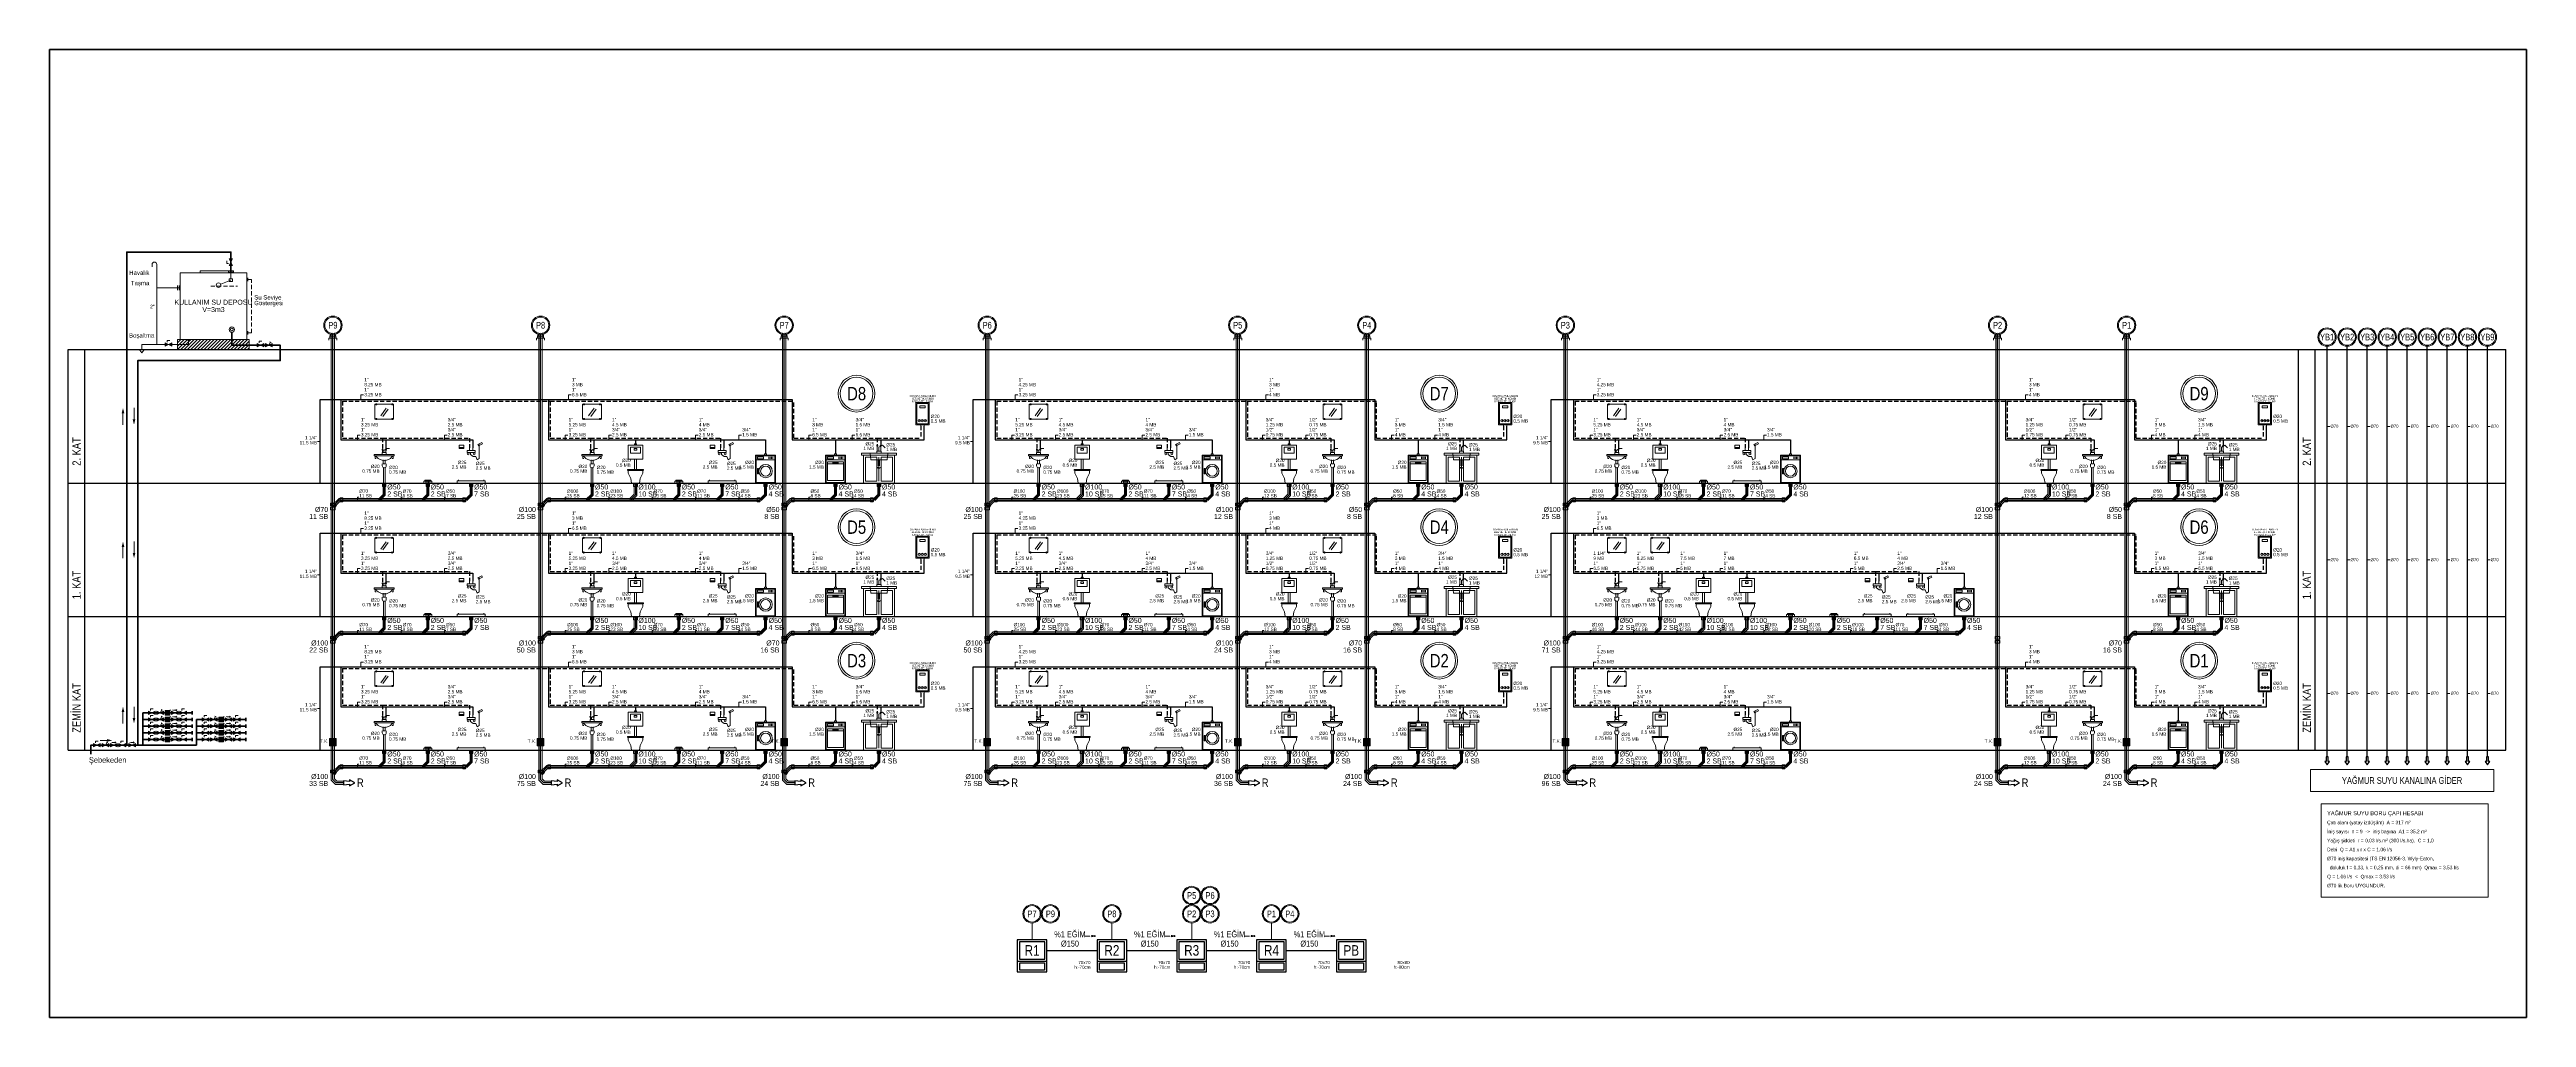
# Model space of a CAD drawing. Header units: centimetres. Extents: x 260714 to 268132, y -444050 to -441150.
import ezdxf
from ezdxf.enums import TextEntityAlignment as Align

# ---------------------------------------------------------------- set-up
doc = ezdxf.new("R2010")
doc.units = ezdxf.units.CM
doc.linetypes.add('ROTAS_BASMA', pattern=[18.75, 12.5, -6.25])
doc.linetypes.add('ROTAS_PISSU', pattern=[45, 25, -6, 0, -6, 2, -6])
for name, color, linetype, lineweight in [('ROTAS-PAFTA', 144, 'Continuous', 35), ('ROTAS-SEMBOL-KILAVUZ', 6, 'Continuous', 9), ('ROTAS-SIHHI-CIHAZ-YAZI', 1, 'Continuous', 13), ('ROTAS-SIHHI-DEPO', 1, 'Continuous', 18), ('ROTAS-SIHHI-DEPO-YAZI', 3, 'Continuous', 13), ('ROTAS-SIHHI-HESAP', 1, 'Continuous', 20), ('ROTAS-SIHHI-KOLON-NO', 6, 'Continuous', 18), ('ROTAS-SIHHI-PIS-SU', 6, 'ROTAS_PISSU', 30), ('ROTAS-SIHHI-PIS-SU-CAP', 211, 'Continuous', 18), ('ROTAS-SIHHI-PIS-SU-PVC-DETAY', 43, 'Continuous', 13), ('ROTAS-SIHHI-ROGAR', 5, 'Continuous', 25), ('ROTAS-SIHHI-ROGAR-YAZI', 9, 'Continuous', 9), ('ROTAS-SIHHI-SEBEKE', 5, 'Continuous', 35), ('ROTAS-SIHHI-SEMA-ARMATUR', 4, 'Continuous', 13), ('ROTAS-SIHHI-SEMA-BANT', 7, 'Continuous', 25), ('ROTAS-SIHHI-SEMA-KAT-ADI', 1, 'Continuous', 25), ('ROTAS-SIHHI-SEMBOL', 1, 'Continuous', 18), ('ROTAS-SIHHI-SICAK-SU', 1, 'ROTAS_BASMA', 30), ('ROTAS-SIHHI-SOGUK-SU', 5, 'Continuous', 30), ('ROTAS-SIHHI-TEMIZ-SU-CAP', 101, 'Continuous', 18), ('ROTAS-SIHHI-YAGMUR', 3, 'Continuous', 30), ('ROTAS-SIHHI-YAGMUR-CAP', 3, 'Continuous', 18), ('ROTAS-SIHHI-YAGMUR-NO', 3, 'Continuous', 18)]:
    doc.layers.add(name, color=color, linetype=linetype, lineweight=lineweight)
doc.styles.add('ROTAS-YAZI', font='arial.ttf')

# ---------------------------------------------------------------- blocks, each defined once
blk = doc.blocks.new('ROTAS-SEMA-KURESEL-VANA')
for points in [[(-10, -5), (0, 0), (-10, 5)], [(10, -5), (0, 0), (10, 5)]]:
    blk.add_hatch(color=8).paths.add_polyline_path(points)
at = {"color": 1}
blk.add_lwpolyline([(-10, -5), (10, 5), (10, -5), (-10, 5)], close=True, dxfattribs=at)
blk.add_lwpolyline([(-4, 7), (-4, 12), (4, 12)], dxfattribs=at)
blk = doc.blocks.new('ROTAS-SEMA-PISLIK-TUTUCU')
for points in [[(-10, -5), (0, 0), (-10, 5)], [(10, -5), (0, 0), (10, 5)]]:
    blk.add_hatch(color=8).paths.add_polyline_path(points)
at = {"color": 1}
for p, q in [((0, 0), (5, 9)), ((3, 10), (7, 8))]:
    blk.add_line(p, q, dxfattribs=at)
blk.add_lwpolyline([(-10, -5), (10, 5), (10, -5), (-10, 5)], close=True, dxfattribs=at)
blk = doc.blocks.new('ROTAS-SEMA-CEKVALF')
for points in [[(-10, -5), (0, 0), (-10, 5)], [(10, -5), (0, 0), (10, 5)]]:
    blk.add_hatch(color=8).paths.add_polyline_path(points)
h = blk.add_hatch(color=1)
edge = h.paths.add_edge_path()
edge.add_arc((-6, 8), 1.4, 0, 360)
at = {"color": 1}
blk.add_lwpolyline([(-10, -5), (10, 5), (10, -5), (-10, 5)], close=True, dxfattribs=at)
for points in [[(-4, 8), (6, 8)], [(3, 10), (6, 8), (3, 6)]]:
    blk.add_lwpolyline(points, dxfattribs=at)
blk = doc.blocks.new('ROTAS-SEMA-AKIS-OKU')
blk.add_hatch(color=5).paths.add_polyline_path([(-4, -8), (4, -8), (0, 8)])
blk = doc.blocks.new('ROTAS-SEMA-SU-SAYACI')
for color, points in [(8, [(-7, -7), (7, -7), (7, 7), (-7, 7)]), (1, [(9, 9), (4, 7), (7, 4)])]:
    blk.add_hatch(color=color).paths.add_polyline_path(points)
at = {"color": 1}
blk.add_line((-7, -7), (9, 9), dxfattribs=at)
blk.add_lwpolyline([(-7, -7), (7, -7), (7, 7), (-7, 7)], close=True, dxfattribs=at)
blk = doc.blocks.new('ROTAS-SEMA-KOMBI')
at = {"color": 4}
for p, q in [((-9, 12), (-7, 14)), ((0, 12), (2, 14)), ((9, 12), (11, 14))]:
    blk.add_line(p, q, dxfattribs=at)
at = {"color": 1}
for p, q in [((-5, 0), (-5, -4)), ((5, 0), (5, -4))]:
    blk.add_line(p, q, dxfattribs=at)
at = {"color": 4}
for points in [[(-20, 0), (20, 0), (20, 66), (-20, 66)], [(-17, 3), (17, 3), (17, 63), (-17, 63)], [(-8, 50), (8, 50), (8, 56), (-8, 56)]]:
    blk.add_lwpolyline(points, close=True, dxfattribs=at)
for centre in [(-9, 12), (0, 12), (9, 12)]:
    blk.add_circle(centre, 3.5, dxfattribs=at)
blk = doc.blocks.new('ROTAS-SEMA-ET2-SAG')
at = {"style": 'ROTAS-YAZI', "width": 0.8}
for tag, p in [('CAP', (0, 14)), ('DEGER', (0, 0))]:
    blk.add_attdef(tag, p, '', height=10, dxfattribs=at)
blk = doc.blocks.new('ROTAS-SEMA-DAIRE-NO')
at = {"color": 6}
blk.add_circle((0, 0), 55, dxfattribs=at)
at = {"color": 8}
blk.add_circle((0, 0), 49, dxfattribs=at)
at = {"color": 6, "style": 'ROTAS-YAZI', "width": 0.8}
blk.add_attdef('NO', text='', height=40, dxfattribs=at).set_placement((0, 0), align=Align.MIDDLE_CENTER)
blk = doc.blocks.new('ROTAS-SEMA-ET-DIKME')
blk.add_line((0, 0), (-8, 0))
at = {"style": 'ROTAS-YAZI', "width": 0.8}
for tag, p in [('CAP', (-10, 3)), ('MB', (-10, -12))]:
    blk.add_attdef(tag, text='', height=10, dxfattribs=at).set_placement(p, align=Align.BOTTOM_RIGHT)
blk = doc.blocks.new('ROTAS-SEMA-ET-MB4')
for p, q in [((0, 0), (0, 14)), ((0, 14), (8, 14))]:
    blk.add_line(p, q)
at = {"style": 'ROTAS-YAZI', "width": 0.8}
for tag, p in [('C1', (10, 55)), ('C2', (10, 25)), ('M1', (10, 40)), ('M2', (10, 10))]:
    blk.add_attdef(tag, p, '', height=10, dxfattribs=at)
blk = doc.blocks.new('ROTAS-SEMA-LAVABO')
at = {"color": 2}
for p, q in [((-10, 202), (6, 224)), ((-4, 200), (12, 222))]:
    blk.add_line(p, q, dxfattribs=at)
at = {"color": 4}
for p, q in [((-30, 82), (-23, 79)), ((-5, 92), (-5, 100)), ((5, 92), (5, 100)), ((30, 82), (23, 79)), ((-6, 52), (-6, 58)), ((-2.5, 46), (-2.5, 0)), ((2.5, 46), (2.5, 0)), ((6, 52), (6, 58))]:
    blk.add_line(p, q, dxfattribs=at)
at = {"color": 2}
blk.add_lwpolyline([(-28, 192), (28, 192), (28, 236), (-28, 236)], close=True, dxfattribs=at)
at = {"color": 4}
blk.add_lwpolyline([(-30, 86), (30, 86), (30, 82), (-30, 82)], close=True, dxfattribs=at)
for points in [[(-27, 82), (-27, 74), (-24, 74)], [(-6, 86), (-6, 92), (6, 92), (6, 86)], [(-1.5, 92), (-1.5, 98), (8, 104), (16, 104)], [(27, 82), (27, 74), (24, 74)], [(-3, 70), (-3, 58), (3, 58), (3, 70)]]:
    blk.add_lwpolyline(points, dxfattribs=at)
at = {"color": 2}
for centre in [(-24, 236), (24, 236), (-24, 192), (24, 192)]:
    blk.add_circle(centre, 1.8, dxfattribs=at)
at = {"color": 4}
for centre in [(-5, 100), (5, 100)]:
    blk.add_circle(centre, 1.6, dxfattribs=at)
for centre, radius, start, end in [((0, 98), 30, 220, 320), ((0, 52), 6, 180, 360)]:
    blk.add_arc(centre, radius, start, end, dxfattribs=at)
blk = doc.blocks.new('ROTAS-SEMA-ET2-SOL')
at = {"style": 'ROTAS-YAZI', "width": 0.8}
for tag, p in [('DEGER', (0, 0)), ('CAP', (0, 14))]:
    blk.add_attdef(tag, text='', height=10, dxfattribs=at).set_placement(p, align=Align.BOTTOM_RIGHT)
blk = doc.blocks.new('ROTAS-SEMA-YER-SUZGECI')
at = {"color": 2}
for p, q in [((-6, 0), (-6, 6)), ((-2, 0), (-2, 6)), ((2, 0), (2, 6)), ((6, 0), (6, 6))]:
    blk.add_line(p, q, dxfattribs=at)
for points in [[(-12, 0), (12, 0), (12, 6), (-12, 6)], [(-9, 6), (9, 6), (9, 9), (-9, 9)]]:
    blk.add_lwpolyline(points, close=True, dxfattribs=at)
blk = doc.blocks.new('ROTAS-SEMA-DUS')
at = {"color": 2}
blk.add_line((-36, 107), (-22, 107), dxfattribs=at)
at = {"color": 4}
for p, q in [((-5, 98), (-5, 106)), ((5, 98), (5, 106)), ((24, 74), (24, 116)), ((-38, 7), (-38, 10)), ((38, 7), (38, 10))]:
    blk.add_line(p, q, dxfattribs=at)
at = {"color": 2}
blk.add_lwpolyline([(-36, 104), (-22, 104), (-22, 114), (-36, 114)], close=True, dxfattribs=at)
at = {"color": 4}
for points in [[(-12, 92), (12, 92), (12, 98), (-12, 98)], [(20, 116), (32, 122), (34, 118), (22, 112)], [(-42, 0), (42, 0), (42, 7), (-42, 7)]]:
    blk.add_lwpolyline(points, close=True, dxfattribs=at)
for points in [[(-2, 92), (-2, 86), (6, 80), (14, 80)], [(14, 80), (18, 70), (24, 74)]]:
    blk.add_lwpolyline(points, dxfattribs=at)
for centre in [(-9, 88), (9, 88)]:
    blk.add_circle(centre, 3, dxfattribs=at)
blk = doc.blocks.new('ROTAS-SEMA-ET-SB')
for p, q in [((0, 0), (0, 8)), ((0, 8), (4, 8))]:
    blk.add_line(p, q)
at = {"style": 'ROTAS-YAZI', "width": 0.8}
for tag, p in [('SB', (5, 7)), ('CAP', (5, 21))]:
    blk.add_attdef(tag, p, '', height=10, dxfattribs=at)
blk = doc.blocks.new('ROTAS-SEMA-KLOZET')
at = {"color": 2}
for p, q in [((-24, 41), (24, 41)), ((-24, 38), (-24, 41)), ((-3, 41), (-3, 72)), ((3, 41), (3, 72)), ((24, 38), (24, 41))]:
    blk.add_line(p, q, dxfattribs=at)
for points in [[(-22, 72), (22, 72), (22, 114), (-22, 114)], [(-15, 90), (15, 90), (15, 108), (-15, 108)], [(-4, 99), (4, 99), (4, 104), (-4, 104)], [(-12, 0), (12, 0), (14, 14), (22, 30), (22, 38), (-22, 38), (-22, 30), (-14, 14)]]:
    blk.add_lwpolyline(points, close=True, dxfattribs=at)
at = {"color": 4}
blk.add_lwpolyline([(-3, 114), (3, 114), (3, 118), (-3, 118)], close=True, dxfattribs=at)
blk = doc.blocks.new('ROTAS-SEMA-CAMASIR-MAKINESI')
at = {"color": 2}
for p, q in [((10, 73), (10, 79)), ((14, 73), (14, 79)), ((18, 73), (18, 79)), ((22, 73), (22, 79))]:
    blk.add_line(p, q, dxfattribs=at)
at = {"color": 4}
blk.add_line((-28, 70), (28, 70), dxfattribs=at)
for points in [[(-30, 0), (30, 0), (30, 84), (-30, 84)], [(-28, 2), (28, 2), (28, 82), (-28, 82)], [(-24, 73), (-6, 73), (-6, 79), (-24, 79)], [(-3, 84), (3, 84), (3, 88), (-3, 88)]]:
    blk.add_lwpolyline(points, close=True, dxfattribs=at)
at = {"color": 2}
blk.add_lwpolyline([(-24, 28), (-21, 28), (-21, 44), (-24, 44)], close=True, dxfattribs=at)
for radius in [20, 15]:
    blk.add_circle((0, 36), radius, dxfattribs=at)
blk = doc.blocks.new('ROTAS-SEMA-ET-MB2')
for p, q in [((0, 0), (0, 14)), ((0, 14), (8, 14))]:
    blk.add_line(p, q)
at = {"style": 'ROTAS-YAZI', "width": 0.8}
for tag, p in [('C1', (10, 25)), ('M1', (10, 10))]:
    blk.add_attdef(tag, p, '', height=10, dxfattribs=at)
blk = doc.blocks.new('ROTAS-SEMA-BULASIK-MAKINESI')
at = {"color": 2}
for p, q in [((10, 73), (10, 79)), ((14, 73), (14, 79)), ((18, 73), (18, 79)), ((22, 73), (22, 79)), ((-24, 58), (24, 58))]:
    blk.add_line(p, q, dxfattribs=at)
at = {"color": 4}
blk.add_line((-28, 70), (28, 70), dxfattribs=at)
for points in [[(-30, 0), (30, 0), (30, 84), (-30, 84)], [(-28, 2), (28, 2), (28, 82), (-28, 82)], [(-24, 73), (-6, 73), (-6, 79), (-24, 79)], [(-3, 84), (3, 84), (3, 88), (-3, 88)]]:
    blk.add_lwpolyline(points, close=True, dxfattribs=at)
at = {"color": 2}
for points in [[(-24, 8), (24, 8), (24, 64), (-24, 64)], [(-8, 60), (8, 60), (8, 62), (-8, 62)]]:
    blk.add_lwpolyline(points, close=True, dxfattribs=at)
blk = doc.blocks.new('ROTAS-SEMA-EVIYE')
at = {"color": 4}
for p, q in [((-5, 96), (-5, 112)), ((5, 96), (5, 112)), ((-2, 70), (-2, 52)), ((2, 70), (2, 52))]:
    blk.add_line(p, q, dxfattribs=at)
at = {"color": 2}
blk.add_line((0, 6), (0, 78), dxfattribs=at)
at = {"color": 4}
blk.add_lwpolyline([(-52, 84), (52, 84), (52, 90), (-52, 90)], close=True, dxfattribs=at)
at = {"color": 2}
for points in [[(-46, 0), (46, 0), (46, 84), (-46, 84)], [(-40, 6), (-6, 6), (-6, 78), (-40, 78)], [(6, 6), (40, 6), (40, 78), (6, 78)]]:
    blk.add_lwpolyline(points, close=True, dxfattribs=at)
at = {"color": 4}
for points in [[(-26, 90), (-24, 70), (24, 70), (26, 90)], [(-6, 90), (-6, 96), (6, 96), (6, 90)], [(0, 96), (0, 108), (10, 114), (18, 106)]]:
    blk.add_lwpolyline(points, dxfattribs=at)
for centre in [(-5, 112), (5, 112)]:
    blk.add_circle(centre, 1.6, dxfattribs=at)
blk.add_arc((0, 48), 4, 180, 360, dxfattribs=at)
blk = doc.blocks.new('ROTAS-SEMA-ROGAR-OK')
at = {"color": 2}
blk.add_lwpolyline([(0, -6), (18, -4), (18, -9), (34, 0), (18, 9), (18, 4), (0, 6)], close=True, dxfattribs=at)
blk = doc.blocks.new('ROTAS-SEMA-TEMIZLEME-KAPAGI')
blk.add_hatch(color=8).paths.add_polyline_path([(-10, -11), (10, -11), (10, 11), (-10, 11)])
at = {"color": 1}
blk.add_lwpolyline([(-10, -11), (10, -11), (10, 11), (-10, 11)], close=True, dxfattribs=at)
for centre, radius in [((0, 0), 9), ((-5, 0), 1.3), ((5, 0), 1.3)]:
    blk.add_circle(centre, radius, dxfattribs=at)
blk = doc.blocks.new('ROTAS-SEMA-HAVALIK')
at = {"color": 43}
for points in [[(-12, 0), (-12, 6), (12, 6), (12, 0)], [(-9, 6), (-9, 12), (9, 12), (9, 6)]]:
    blk.add_lwpolyline(points, dxfattribs=at)
blk.add_arc((0, 12), 9, 0, 180, dxfattribs=at)
blk = doc.blocks.new('ROTAS-SEMA-KOLON-NO')
at = {"color": 6}
blk.add_circle((0, 0), 27.5, dxfattribs=at)
at = {"color": 8}
blk.add_circle((0, 0), 24.5, dxfattribs=at)
at = {"color": 6, "style": 'ROTAS-YAZI', "width": 0.8}
blk.add_attdef('NO', text='', height=20, dxfattribs=at).set_placement((0, 0), align=Align.MIDDLE_CENTER)
blk = doc.blocks.new('ROTAS-SEMA-KOLON-NO-YAGMUR')
at = {"color": 3}
blk.add_circle((0, 0), 27.5, dxfattribs=at)
at = {"color": 8}
blk.add_circle((0, 0), 24.5, dxfattribs=at)
at = {"color": 3, "style": 'ROTAS-YAZI', "width": 0.8}
blk.add_attdef('NO', text='', height=20, dxfattribs=at).set_placement((0, 0), align=Align.MIDDLE_CENTER)
blk = doc.blocks.new('ROTAS-SEMA-DESARJ-OK')
at = {"color": 2}
blk.add_lwpolyline([(-3, 0), (-3, -14), (-7, -14), (0, -24), (7, -14), (3, -14), (3, 0)], close=True, dxfattribs=at)
blk = doc.blocks.new('ROTAS-SEMA-ROGAR')
at = {"color": 5}
blk.add_lwpolyline([(-44.5, -32), (44.5, -32), (44.5, 32), (-44.5, 32)], close=True, dxfattribs=at)
at = {"color": 2}
blk.add_lwpolyline([(-38, -26), (38, -26), (38, 26), (-38, 26)], close=True, dxfattribs=at)
at = {"color": 8}
blk.add_lwpolyline([(-44.5, -32), (-44.5, -64), (44.5, -64), (44.5, -32)], dxfattribs=at)
blk.add_lwpolyline([(-37, -37), (37, -37), (37, -59), (-37, -59)], close=True, dxfattribs=at)
at = {"color": 5, "style": 'ROTAS-YAZI', "width": 0.8}
blk.add_attdef('NO', text='', height=31.5, dxfattribs=at).set_placement((0, 0), align=Align.MIDDLE_CENTER)
blk = doc.blocks.new('ROTAS-SEMA-EGIM-OKU')
for points in [[(-10, 0), (6, 3), (6, -3)], [(10, 0), (-6, 3.5), (-6, -3.5)]]:
    blk.add_hatch(color=2).paths.add_polyline_path(points)
at = {"color": 2}
blk.add_lwpolyline([(-26, 0), (-10, 0)], dxfattribs=at)

msp = doc.modelspace()

# ---------------------------------------------------------------- linework, layer by layer
at = {"layer": 'ROTAS-PAFTA'}
msp.add_lwpolyline([(260714, -444050), (268132, -444050), (268132, -441150), (260714, -441150), (260714, -444050)], dxfattribs=at)
at = {"layer": 'ROTAS-SEMBOL-KILAVUZ'}
for p, q in [((263656.5, -443817), (263656.5, -443767)), ((263895.5, -443817), (263895.5, -443767)), ((264134.5, -443817), (264134.5, -443767)), ((264373.5, -443817), (264373.5, -443767))]:
    msp.add_line(p, q, dxfattribs=at)
at = {"layer": 'ROTAS-SIHHI-DEPO'}
for p, q in [((261021, -441794), (261021, -441801)), ((261035, -442034), (261035, -441794)), ((261105, -441864), (261035, -441864)), ((261097, -441871), (261097, -441857)), ((261102, -441871), (261102, -441857)), ((261257, -441841), (261227, -441853)), ((261257, -441819), (261257, -441837)), ((261305, -441839), (261319, -441839)), ((261308, -441844), (261308, -441834)), ((261123, -442021), (261137, -442021)), ((261305, -441999), (261319, -441999)), ((261308, -442004), (261308, -441994))]:
    msp.add_line(p, q, dxfattribs=at)
at = {"layer": 'ROTAS-SIHHI-DEPO', "color": 4, "linetype": 'ROTAS_BASMA'}
for p, q in [((261197, -441859), (261277, -441859)), ((261319, -441999), (261319, -441839))]:
    msp.add_line(p, q, dxfattribs=at)
at = {"layer": 'ROTAS-SIHHI-DEPO', "color": 5}
for p, q in [((261097, -442029), (261107, -442019)), ((261097, -442039), (261117, -442019)), ((261097, -442049), (261127, -442019)), ((261107, -442049), (261137, -442019)), ((261117, -442049), (261147, -442019)), ((261127, -442049), (261157, -442019)), ((261137, -442049), (261167, -442019)), ((261147, -442049), (261177, -442019)), ((261157, -442049), (261187, -442019)), ((261167, -442049), (261197, -442019)), ((261177, -442049), (261207, -442019)), ((261187, -442049), (261217, -442019)), ((261197, -442049), (261227, -442019)), ((261207, -442049), (261237, -442019)), ((261217, -442049), (261247, -442019)), ((261227, -442049), (261257, -442019)), ((261237, -442049), (261267, -442019)), ((261247, -442049), (261277, -442019)), ((261257, -442049), (261287, -442019)), ((261267, -442049), (261297, -442019)), ((261277, -442049), (261307, -442019)), ((261287, -442049), (261312, -442024)), ((261297, -442049), (261312, -442034)), ((261307, -442049), (261312, -442044))]:
    msp.add_line(p, q, dxfattribs=at)
at = {"layer": 'ROTAS-SIHHI-DEPO'}
for points in [[(261165, -441819), (261165, -441813), (261265, -441813), (261265, -441819)], [(261250, -441817), (261264, -441817), (261264, -441813), (261250, -441813), (261250, -441817)], [(261105, -442019), (261305, -442019), (261305, -441819), (261105, -441819), (261105, -442019)], [(261252, -441837), (261262, -441837), (261262, -441845), (261252, -441845), (261252, -441837)], [(261130, -442019), (261130, -442034), (260990, -442034), (260990, -442051)], [(260984, -442051), (260990, -442059), (260996, -442051)]]:
    msp.add_lwpolyline(points, dxfattribs=at)
at = {"layer": 'ROTAS-SIHHI-DEPO', "color": 5}
msp.add_lwpolyline([(261097, -442049), (261312, -442049), (261312, -442019), (261097, -442019), (261097, -442049)], dxfattribs=at)
at = {"layer": 'ROTAS-SIHHI-DEPO'}
for centre, radius in [((261220, -441856), 7), ((261260, -441989), 8), ((261260, -441989), 4)]:
    msp.add_circle(centre, radius, dxfattribs=at)
msp.add_arc((261028, -441794), 7, 0, 180, dxfattribs=at)
at = {"layer": 'ROTAS-SIHHI-HESAP'}
for points in [[(267485, -443307), (268034, -443307), (268034, -443373), (267485, -443373), (267485, -443307)], [(267517, -443690), (268017, -443690), (268017, -443410), (267517, -443410), (267517, -443690)]]:
    msp.add_lwpolyline(points, dxfattribs=at)
at = {"layer": 'ROTAS-SIHHI-PIS-SU', "linetype": 'Continuous'}
for p, q in [((261562.6, -442519), (261562.6, -442003.5)), ((262184.6, -442519), (262184.6, -442003.5)), ((262914.1, -442519), (262914.1, -442003.5)), ((263522.2, -442519), (263522.2, -442003.5)), ((264272.5, -442519), (264272.5, -442003.5)), ((264659, -442519), (264659, -442003.5)), ((265253.6, -442519), (265253.6, -442003.5)), ((266548.1, -442519), (266548.1, -442003.5)), ((266934.6, -442519), (266934.6, -442003.5)), ((261562.6, -442519), (261582.6, -442499)), ((261562.6, -442919), (261562.6, -442519)), ((261582.6, -442499), (261701.6, -442499)), ((261701.6, -442499), (261831.6, -442499)), ((261831.6, -442499), (261961.6, -442499)), ((262184.6, -442519), (262204.6, -442499)), ((262184.6, -442919), (262184.6, -442519)), ((262204.6, -442499), (262323.6, -442499)), ((262323.6, -442499), (262453.6, -442499)), ((262453.6, -442499), (262583.6, -442499)), ((262583.6, -442499), (262713.6, -442499)), ((262713.6, -442499), (262843.6, -442499)), ((262914.1, -442519), (262934.1, -442499)), ((262914.1, -442919), (262914.1, -442519)), ((262934.1, -442499), (263053.1, -442499)), ((263053.1, -442499), (263183.1, -442499)), ((263522.2, -442519), (263542.2, -442499)), ((263522.2, -442919), (263522.2, -442519)), ((263542.2, -442499), (263661.2, -442499)), ((263661.2, -442499), (263791.2, -442499)), ((263791.2, -442499), (263921.2, -442499)), ((263921.2, -442499), (264051.2, -442499)), ((264051.2, -442499), (264181.2, -442499)), ((264272.5, -442519), (264292.5, -442499)), ((264272.5, -442919), (264272.5, -442519)), ((264292.5, -442499), (264411.5, -442499)), ((264411.5, -442499), (264541.5, -442499)), ((264659, -442519), (264679, -442499)), ((264659, -442919), (264659, -442519)), ((264679, -442499), (264798, -442499)), ((264798, -442499), (264928, -442499)), ((265253.6, -442519), (265273.6, -442499)), ((265253.6, -442919), (265253.6, -442519)), ((265273.6, -442499), (265392.6, -442499)), ((265392.6, -442499), (265522.6, -442499)), ((265522.6, -442499), (265652.6, -442499)), ((265652.6, -442499), (265782.6, -442499)), ((265782.6, -442499), (265912.6, -442499)), ((266548.1, -442519), (266568.1, -442499)), ((266548.1, -442919), (266548.1, -442519)), ((266568.1, -442499), (266687.1, -442499)), ((266687.1, -442499), (266817.1, -442499)), ((266934.6, -442519), (266954.6, -442499)), ((266934.6, -442919), (266934.6, -442519)), ((266954.6, -442499), (267073.6, -442499)), ((267073.6, -442499), (267203.6, -442499)), ((261562.6, -442919), (261582.6, -442899)), ((261562.6, -443319), (261562.6, -442919)), ((261582.6, -442899), (261701.6, -442899)), ((261701.6, -442899), (261831.6, -442899)), ((261831.6, -442899), (261961.6, -442899)), ((262184.6, -442919), (262204.6, -442899)), ((262184.6, -443319), (262184.6, -442919)), ((262204.6, -442899), (262323.6, -442899)), ((262323.6, -442899), (262453.6, -442899)), ((262453.6, -442899), (262583.6, -442899)), ((262583.6, -442899), (262713.6, -442899)), ((262713.6, -442899), (262843.6, -442899)), ((262914.1, -442919), (262934.1, -442899)), ((262914.1, -443319), (262914.1, -442919)), ((262934.1, -442899), (263053.1, -442899)), ((263053.1, -442899), (263183.1, -442899)), ((263522.2, -442919), (263542.2, -442899)), ((263522.2, -443319), (263522.2, -442919)), ((263542.2, -442899), (263661.2, -442899)), ((263661.2, -442899), (263791.2, -442899)), ((263791.2, -442899), (263921.2, -442899)), ((263921.2, -442899), (264051.2, -442899)), ((264051.2, -442899), (264181.2, -442899)), ((264272.5, -442919), (264292.5, -442899)), ((264272.5, -443319), (264272.5, -442919)), ((264292.5, -442899), (264411.5, -442899)), ((264411.5, -442899), (264541.5, -442899)), ((264659, -442919), (264679, -442899)), ((264659, -443319), (264659, -442919)), ((264679, -442899), (264798, -442899)), ((264798, -442899), (264928, -442899)), ((265253.6, -442919), (265273.6, -442899)), ((265253.6, -443319), (265253.6, -442919)), ((265273.6, -442899), (265392.6, -442899)), ((265392.6, -442899), (265522.6, -442899)), ((265522.6, -442899), (265652.6, -442899)), ((265652.6, -442899), (265782.6, -442899)), ((265782.6, -442899), (265912.6, -442899)), ((265912.6, -442899), (266042.6, -442899)), ((266042.6, -442899), (266172.6, -442899)), ((266172.6, -442899), (266302.6, -442899)), ((266302.6, -442899), (266432.6, -442899)), ((266548.1, -443319), (266548.1, -442919)), ((266934.6, -442919), (266954.6, -442899)), ((266934.6, -443319), (266934.6, -442919)), ((266954.6, -442899), (267073.6, -442899)), ((267073.6, -442899), (267203.6, -442899)), ((261562.6, -443319), (261582.6, -443299)), ((261582.6, -443299), (261701.6, -443299)), ((261701.6, -443299), (261831.6, -443299)), ((261831.6, -443299), (261961.6, -443299)), ((262184.6, -443319), (262204.6, -443299)), ((262204.6, -443299), (262323.6, -443299)), ((262323.6, -443299), (262453.6, -443299)), ((262453.6, -443299), (262583.6, -443299)), ((262583.6, -443299), (262713.6, -443299)), ((262713.6, -443299), (262843.6, -443299)), ((262914.1, -443319), (262934.1, -443299)), ((262934.1, -443299), (263053.1, -443299)), ((263053.1, -443299), (263183.1, -443299)), ((263522.2, -443319), (263542.2, -443299)), ((263542.2, -443299), (263661.2, -443299)), ((263661.2, -443299), (263791.2, -443299)), ((263791.2, -443299), (263921.2, -443299)), ((263921.2, -443299), (264051.2, -443299)), ((264051.2, -443299), (264181.2, -443299)), ((264272.5, -443319), (264292.5, -443299)), ((264292.5, -443299), (264411.5, -443299)), ((264411.5, -443299), (264541.5, -443299)), ((264659, -443319), (264679, -443299)), ((264679, -443299), (264798, -443299)), ((264798, -443299), (264928, -443299)), ((265253.6, -443319), (265273.6, -443299)), ((265273.6, -443299), (265392.6, -443299)), ((265392.6, -443299), (265522.6, -443299)), ((265522.6, -443299), (265652.6, -443299)), ((265652.6, -443299), (265782.6, -443299)), ((265782.6, -443299), (265912.6, -443299)), ((266548.1, -443319), (266568.1, -443299)), ((266568.1, -443299), (266687.1, -443299)), ((266687.1, -443299), (266817.1, -443299)), ((266934.6, -443319), (266954.6, -443299)), ((266954.6, -443299), (267073.6, -443299)), ((267073.6, -443299), (267203.6, -443299)), ((263701, -443849), (263851, -443849)), ((263940, -443849), (264090, -443849)), ((264179, -443849), (264329, -443849)), ((264418, -443849), (264568, -443849))]:
    msp.add_line(p, q, dxfattribs=at)
for points in [[(261716.6, -442449), (261716.6, -442484), (261701.6, -442499)], [(261846.6, -442449), (261846.6, -442484), (261831.6, -442499)], [(261976.6, -442449), (261976.6, -442484), (261961.6, -442499)], [(262338.6, -442449), (262338.6, -442484), (262323.6, -442499)], [(262468.6, -442449), (262468.6, -442484), (262453.6, -442499)], [(262598.6, -442449), (262598.6, -442484), (262583.6, -442499)], [(262728.6, -442449), (262728.6, -442484), (262713.6, -442499)], [(262858.6, -442449), (262858.6, -442484), (262843.6, -442499)], [(263068.1, -442449), (263068.1, -442484), (263053.1, -442499)], [(263198.1, -442449), (263198.1, -442484), (263183.1, -442499)], [(263676.2, -442449), (263676.2, -442484), (263661.2, -442499)], [(263806.2, -442449), (263806.2, -442484), (263791.2, -442499)], [(263936.2, -442449), (263936.2, -442484), (263921.2, -442499)], [(264066.2, -442449), (264066.2, -442484), (264051.2, -442499)], [(264196.2, -442449), (264196.2, -442484), (264181.2, -442499)], [(264426.5, -442449), (264426.5, -442484), (264411.5, -442499)], [(264556.5, -442449), (264556.5, -442484), (264541.5, -442499)], [(264813, -442449), (264813, -442484), (264798, -442499)], [(264943, -442449), (264943, -442484), (264928, -442499)], [(265407.6, -442449), (265407.6, -442484), (265392.6, -442499)], [(265537.6, -442449), (265537.6, -442484), (265522.6, -442499)], [(265667.6, -442449), (265667.6, -442484), (265652.6, -442499)], [(265797.6, -442449), (265797.6, -442484), (265782.6, -442499)], [(265927.6, -442449), (265927.6, -442484), (265912.6, -442499)], [(266702.1, -442449), (266702.1, -442484), (266687.1, -442499)], [(266832.1, -442449), (266832.1, -442484), (266817.1, -442499)], [(267088.6, -442449), (267088.6, -442484), (267073.6, -442499)], [(267218.6, -442449), (267218.6, -442484), (267203.6, -442499)], [(261716.6, -442849), (261716.6, -442884), (261701.6, -442899)], [(261846.6, -442849), (261846.6, -442884), (261831.6, -442899)], [(261976.6, -442849), (261976.6, -442884), (261961.6, -442899)], [(262338.6, -442849), (262338.6, -442884), (262323.6, -442899)], [(262468.6, -442849), (262468.6, -442884), (262453.6, -442899)], [(262598.6, -442849), (262598.6, -442884), (262583.6, -442899)], [(262728.6, -442849), (262728.6, -442884), (262713.6, -442899)], [(262858.6, -442849), (262858.6, -442884), (262843.6, -442899)], [(263068.1, -442849), (263068.1, -442884), (263053.1, -442899)], [(263198.1, -442849), (263198.1, -442884), (263183.1, -442899)], [(263676.2, -442849), (263676.2, -442884), (263661.2, -442899)], [(263806.2, -442849), (263806.2, -442884), (263791.2, -442899)], [(263936.2, -442849), (263936.2, -442884), (263921.2, -442899)], [(264066.2, -442849), (264066.2, -442884), (264051.2, -442899)], [(264196.2, -442849), (264196.2, -442884), (264181.2, -442899)], [(264426.5, -442849), (264426.5, -442884), (264411.5, -442899)], [(264556.5, -442849), (264556.5, -442884), (264541.5, -442899)], [(264813, -442849), (264813, -442884), (264798, -442899)], [(264943, -442849), (264943, -442884), (264928, -442899)], [(265407.6, -442849), (265407.6, -442884), (265392.6, -442899)], [(265537.6, -442849), (265537.6, -442884), (265522.6, -442899)], [(265667.6, -442849), (265667.6, -442884), (265652.6, -442899)], [(265797.6, -442849), (265797.6, -442884), (265782.6, -442899)], [(265927.6, -442849), (265927.6, -442884), (265912.6, -442899)], [(266057.6, -442849), (266057.6, -442884), (266042.6, -442899)], [(266187.6, -442849), (266187.6, -442884), (266172.6, -442899)], [(266317.6, -442849), (266317.6, -442884), (266302.6, -442899)], [(266447.6, -442849), (266447.6, -442884), (266432.6, -442899)], [(267088.6, -442849), (267088.6, -442884), (267073.6, -442899)], [(267218.6, -442849), (267218.6, -442884), (267203.6, -442899)], [(261716.6, -443249), (261716.6, -443284), (261701.6, -443299)], [(261846.6, -443249), (261846.6, -443284), (261831.6, -443299)], [(261976.6, -443249), (261976.6, -443284), (261961.6, -443299)], [(262338.6, -443249), (262338.6, -443284), (262323.6, -443299)], [(262468.6, -443249), (262468.6, -443284), (262453.6, -443299)], [(262598.6, -443249), (262598.6, -443284), (262583.6, -443299)], [(262728.6, -443249), (262728.6, -443284), (262713.6, -443299)], [(262858.6, -443249), (262858.6, -443284), (262843.6, -443299)], [(263068.1, -443249), (263068.1, -443284), (263053.1, -443299)], [(263198.1, -443249), (263198.1, -443284), (263183.1, -443299)], [(263676.2, -443249), (263676.2, -443284), (263661.2, -443299)], [(263806.2, -443249), (263806.2, -443284), (263791.2, -443299)], [(263936.2, -443249), (263936.2, -443284), (263921.2, -443299)], [(264066.2, -443249), (264066.2, -443284), (264051.2, -443299)], [(264196.2, -443249), (264196.2, -443284), (264181.2, -443299)], [(264426.5, -443249), (264426.5, -443284), (264411.5, -443299)], [(264556.5, -443249), (264556.5, -443284), (264541.5, -443299)], [(264813, -443249), (264813, -443284), (264798, -443299)], [(264943, -443249), (264943, -443284), (264928, -443299)], [(265407.6, -443249), (265407.6, -443284), (265392.6, -443299)], [(265537.6, -443249), (265537.6, -443284), (265522.6, -443299)], [(265667.6, -443249), (265667.6, -443284), (265652.6, -443299)], [(265797.6, -443249), (265797.6, -443284), (265782.6, -443299)], [(265927.6, -443249), (265927.6, -443284), (265912.6, -443299)], [(266702.1, -443249), (266702.1, -443284), (266687.1, -443299)], [(266832.1, -443249), (266832.1, -443284), (266817.1, -443299)], [(267088.6, -443249), (267088.6, -443284), (267073.6, -443299)], [(267218.6, -443249), (267218.6, -443284), (267203.6, -443299)], [(261592.6, -443347), (261572.6, -443347), (261562.6, -443337), (261562.6, -443319)], [(262214.6, -443347), (262194.6, -443347), (262184.6, -443337), (262184.6, -443319)], [(262944.1, -443347), (262924.1, -443347), (262914.1, -443337), (262914.1, -443319)], [(263552.2, -443347), (263532.2, -443347), (263522.2, -443337), (263522.2, -443319)], [(264302.5, -443347), (264282.5, -443347), (264272.5, -443337), (264272.5, -443319)], [(264689, -443347), (264669, -443347), (264659, -443337), (264659, -443319)], [(265283.6, -443347), (265263.6, -443347), (265253.6, -443337), (265253.6, -443319)], [(266578.1, -443347), (266558.1, -443347), (266548.1, -443337), (266548.1, -443319)], [(266964.6, -443347), (266944.6, -443347), (266934.6, -443337), (266934.6, -443319)]]:
    msp.add_lwpolyline(points, dxfattribs=at)
at = {"layer": 'ROTAS-SIHHI-PIS-SU-PVC-DETAY'}
for p, q in [((261557.6, -442519), (261557.6, -442003.5)), ((261567.6, -442519), (261567.6, -442003.5)), ((262179.6, -442519), (262179.6, -442003.5)), ((262189.6, -442519), (262189.6, -442003.5)), ((262909.1, -442519), (262909.1, -442003.5)), ((262919.1, -442519), (262919.1, -442003.5)), ((263517.2, -442519), (263517.2, -442003.5)), ((263527.2, -442519), (263527.2, -442003.5)), ((264267.5, -442519), (264267.5, -442003.5)), ((264277.5, -442519), (264277.5, -442003.5)), ((264654, -442519), (264654, -442003.5)), ((264664, -442519), (264664, -442003.5)), ((265248.6, -442519), (265248.6, -442003.5)), ((265258.6, -442519), (265258.6, -442003.5)), ((266543.1, -442519), (266543.1, -442003.5)), ((266553.1, -442519), (266553.1, -442003.5)), ((266929.6, -442519), (266929.6, -442003.5)), ((266939.6, -442519), (266939.6, -442003.5)), ((261557.6, -442919), (261557.6, -442519)), ((261567.6, -442919), (261567.6, -442519)), ((262179.6, -442919), (262179.6, -442519)), ((262189.6, -442919), (262189.6, -442519)), ((262909.1, -442919), (262909.1, -442519)), ((262919.1, -442919), (262919.1, -442519)), ((263517.2, -442919), (263517.2, -442519)), ((263527.2, -442919), (263527.2, -442519)), ((264267.5, -442919), (264267.5, -442519)), ((264277.5, -442919), (264277.5, -442519)), ((264654, -442919), (264654, -442519)), ((264664, -442919), (264664, -442519)), ((265248.6, -442919), (265248.6, -442519)), ((265258.6, -442919), (265258.6, -442519)), ((266543.1, -442919), (266543.1, -442519)), ((266553.1, -442919), (266553.1, -442519)), ((266929.6, -442919), (266929.6, -442519)), ((266939.6, -442919), (266939.6, -442519)), ((261557.6, -443319), (261557.6, -442919)), ((261567.6, -443319), (261567.6, -442919)), ((262179.6, -443319), (262179.6, -442919)), ((262189.6, -443319), (262189.6, -442919)), ((262909.1, -443319), (262909.1, -442919)), ((262919.1, -443319), (262919.1, -442919)), ((263517.2, -443319), (263517.2, -442919)), ((263527.2, -443319), (263527.2, -442919)), ((264267.5, -443319), (264267.5, -442919)), ((264277.5, -443319), (264277.5, -442919)), ((264654, -443319), (264654, -442919)), ((264664, -443319), (264664, -442919)), ((265248.6, -443319), (265248.6, -442919)), ((265258.6, -443319), (265258.6, -442919)), ((266543.1, -443319), (266543.1, -442919)), ((266553.1, -443319), (266553.1, -442919)), ((266929.6, -443319), (266929.6, -442919)), ((266939.6, -443319), (266939.6, -442919))]:
    msp.add_line(p, q, dxfattribs=at)
for points in [[(261713.6, -442449), (261713.6, -442482.8), (261699.5, -442496.9)], [(261719.6, -442449), (261719.6, -442485.2), (261703.7, -442501.1)], [(261721.6, -442451), (261721.6, -442459), (261711.6, -442459), (261711.6, -442451), (261721.6, -442451)], [(261843.6, -442449), (261843.6, -442482.8), (261829.5, -442496.9)], [(261849.6, -442449), (261849.6, -442485.2), (261833.7, -442501.1)], [(261851.6, -442451), (261851.6, -442459), (261841.6, -442459), (261841.6, -442451), (261851.6, -442451)], [(261973.6, -442449), (261973.6, -442482.8), (261959.5, -442496.9)], [(261979.6, -442449), (261979.6, -442485.2), (261963.7, -442501.1)], [(261981.6, -442451), (261981.6, -442459), (261971.6, -442459), (261971.6, -442451), (261981.6, -442451)], [(262335.6, -442449), (262335.6, -442482.8), (262321.5, -442496.9)], [(262341.6, -442449), (262341.6, -442485.2), (262325.7, -442501.1)], [(262343.6, -442451), (262343.6, -442459), (262333.6, -442459), (262333.6, -442451), (262343.6, -442451)], [(262464.6, -442449), (262464.6, -442482.3), (262450.8, -442496.2)], [(262472.6, -442449), (262472.6, -442485.7), (262456.4, -442501.8)], [(262474.6, -442451), (262474.6, -442459), (262462.6, -442459), (262462.6, -442451), (262474.6, -442451)], [(262595.6, -442449), (262595.6, -442482.8), (262581.5, -442496.9)], [(262601.6, -442449), (262601.6, -442485.2), (262585.7, -442501.1)], [(262603.6, -442451), (262603.6, -442459), (262593.6, -442459), (262593.6, -442451), (262603.6, -442451)], [(262725.6, -442449), (262725.6, -442482.8), (262711.5, -442496.9)], [(262731.6, -442449), (262731.6, -442485.2), (262715.7, -442501.1)], [(262733.6, -442451), (262733.6, -442459), (262723.6, -442459), (262723.6, -442451), (262733.6, -442451)], [(262855.6, -442449), (262855.6, -442482.8), (262841.5, -442496.9)], [(262861.6, -442449), (262861.6, -442485.2), (262845.7, -442501.1)], [(262863.6, -442451), (262863.6, -442459), (262853.6, -442459), (262853.6, -442451), (262863.6, -442451)], [(263065.1, -442449), (263065.1, -442482.8), (263051, -442496.9)], [(263071.1, -442449), (263071.1, -442485.2), (263055.2, -442501.1)], [(263073.1, -442451), (263073.1, -442459), (263063.1, -442459), (263063.1, -442451), (263073.1, -442451)], [(263195.1, -442449), (263195.1, -442482.8), (263181, -442496.9)], [(263201.1, -442449), (263201.1, -442485.2), (263185.2, -442501.1)], [(263203.1, -442451), (263203.1, -442459), (263193.1, -442459), (263193.1, -442451), (263203.1, -442451)], [(263673.2, -442449), (263673.2, -442482.8), (263659.1, -442496.9)], [(263679.2, -442449), (263679.2, -442485.2), (263663.3, -442501.1)], [(263681.2, -442451), (263681.2, -442459), (263671.2, -442459), (263671.2, -442451), (263681.2, -442451)], [(263802.2, -442449), (263802.2, -442482.3), (263788.4, -442496.2)], [(263810.2, -442449), (263810.2, -442485.7), (263794, -442501.8)], [(263812.2, -442451), (263812.2, -442459), (263800.2, -442459), (263800.2, -442451), (263812.2, -442451)], [(263933.2, -442449), (263933.2, -442482.8), (263919.1, -442496.9)], [(263939.2, -442449), (263939.2, -442485.2), (263923.3, -442501.1)], [(263941.2, -442451), (263941.2, -442459), (263931.2, -442459), (263931.2, -442451), (263941.2, -442451)], [(264063.2, -442449), (264063.2, -442482.8), (264049.1, -442496.9)], [(264069.2, -442449), (264069.2, -442485.2), (264053.3, -442501.1)], [(264071.2, -442451), (264071.2, -442459), (264061.2, -442459), (264061.2, -442451), (264071.2, -442451)], [(264193.2, -442449), (264193.2, -442482.8), (264179.1, -442496.9)], [(264199.2, -442449), (264199.2, -442485.2), (264183.3, -442501.1)], [(264201.2, -442451), (264201.2, -442459), (264191.2, -442459), (264191.2, -442451), (264201.2, -442451)], [(264422.5, -442449), (264422.5, -442482.3), (264408.7, -442496.2)], [(264430.5, -442449), (264430.5, -442485.7), (264414.3, -442501.8)], [(264432.5, -442451), (264432.5, -442459), (264420.5, -442459), (264420.5, -442451), (264432.5, -442451)], [(264553.5, -442449), (264553.5, -442482.8), (264539.4, -442496.9)], [(264559.5, -442449), (264559.5, -442485.2), (264543.6, -442501.1)], [(264561.5, -442451), (264561.5, -442459), (264551.5, -442459), (264551.5, -442451), (264561.5, -442451)], [(264810, -442449), (264810, -442482.8), (264795.9, -442496.9)], [(264816, -442449), (264816, -442485.2), (264800.1, -442501.1)], [(264818, -442451), (264818, -442459), (264808, -442459), (264808, -442451), (264818, -442451)], [(264940, -442449), (264940, -442482.8), (264925.9, -442496.9)], [(264946, -442449), (264946, -442485.2), (264930.1, -442501.1)], [(264948, -442451), (264948, -442459), (264938, -442459), (264938, -442451), (264948, -442451)], [(265404.6, -442449), (265404.6, -442482.8), (265390.5, -442496.9)], [(265410.6, -442449), (265410.6, -442485.2), (265394.7, -442501.1)], [(265412.6, -442451), (265412.6, -442459), (265402.6, -442459), (265402.6, -442451), (265412.6, -442451)], [(265533.6, -442449), (265533.6, -442482.3), (265519.8, -442496.2)], [(265541.6, -442449), (265541.6, -442485.7), (265525.4, -442501.8)], [(265543.6, -442451), (265543.6, -442459), (265531.6, -442459), (265531.6, -442451), (265543.6, -442451)], [(265664.6, -442449), (265664.6, -442482.8), (265650.5, -442496.9)], [(265670.6, -442449), (265670.6, -442485.2), (265654.7, -442501.1)], [(265672.6, -442451), (265672.6, -442459), (265662.6, -442459), (265662.6, -442451), (265672.6, -442451)], [(265794.6, -442449), (265794.6, -442482.8), (265780.5, -442496.9)], [(265800.6, -442449), (265800.6, -442485.2), (265784.7, -442501.1)], [(265802.6, -442451), (265802.6, -442459), (265792.6, -442459), (265792.6, -442451), (265802.6, -442451)], [(265924.6, -442449), (265924.6, -442482.8), (265910.5, -442496.9)], [(265930.6, -442449), (265930.6, -442485.2), (265914.7, -442501.1)], [(265932.6, -442451), (265932.6, -442459), (265922.6, -442459), (265922.6, -442451), (265932.6, -442451)], [(266698.1, -442449), (266698.1, -442482.3), (266684.3, -442496.2)], [(266706.1, -442449), (266706.1, -442485.7), (266689.9, -442501.8)], [(266708.1, -442451), (266708.1, -442459), (266696.1, -442459), (266696.1, -442451), (266708.1, -442451)], [(266829.1, -442449), (266829.1, -442482.8), (266815, -442496.9)], [(266835.1, -442449), (266835.1, -442485.2), (266819.2, -442501.1)], [(266837.1, -442451), (266837.1, -442459), (266827.1, -442459), (266827.1, -442451), (266837.1, -442451)], [(267085.6, -442449), (267085.6, -442482.8), (267071.5, -442496.9)], [(267091.6, -442449), (267091.6, -442485.2), (267075.7, -442501.1)], [(267093.6, -442451), (267093.6, -442459), (267083.6, -442459), (267083.6, -442451), (267093.6, -442451)], [(267215.6, -442449), (267215.6, -442482.8), (267201.5, -442496.9)], [(267221.6, -442449), (267221.6, -442485.2), (267205.7, -442501.1)], [(267223.6, -442451), (267223.6, -442459), (267213.6, -442459), (267213.6, -442451), (267223.6, -442451)], [(261555.6, -442517), (261555.6, -442509), (261569.6, -442509), (261569.6, -442517), (261555.6, -442517)], [(261555.6, -442529), (261555.6, -442521), (261569.6, -442521), (261569.6, -442529), (261555.6, -442529)], [(261559.8, -442516.2), (261580.9, -442495), (261961.6, -442495)], [(261559.8, -442513.3), (261565.4, -442507.7), (261573.9, -442516.2), (261568.3, -442521.8), (261559.8, -442513.3)], [(261565.4, -442521.8), (261584.3, -442503), (261961.6, -442503)], [(261584.6, -442493), (261592.6, -442493), (261592.6, -442505), (261584.6, -442505), (261584.6, -442493)], [(261951.6, -442493), (261959.6, -442493), (261959.6, -442505), (261951.6, -442505), (261951.6, -442493)], [(262177.6, -442517), (262177.6, -442509), (262191.6, -442509), (262191.6, -442517), (262177.6, -442517)], [(262177.6, -442529), (262177.6, -442521), (262191.6, -442521), (262191.6, -442529), (262177.6, -442529)], [(262181.8, -442516.2), (262202.9, -442495), (262843.6, -442495)], [(262181.8, -442513.3), (262187.4, -442507.7), (262195.9, -442516.2), (262190.3, -442521.8), (262181.8, -442513.3)], [(262187.4, -442521.8), (262206.3, -442503), (262843.6, -442503)], [(262206.6, -442493), (262214.6, -442493), (262214.6, -442505), (262206.6, -442505), (262206.6, -442493)], [(262833.6, -442493), (262841.6, -442493), (262841.6, -442505), (262833.6, -442505), (262833.6, -442493)], [(262907.1, -442517), (262907.1, -442509), (262921.1, -442509), (262921.1, -442517), (262907.1, -442517)], [(262907.1, -442529), (262907.1, -442521), (262921.1, -442521), (262921.1, -442529), (262907.1, -442529)], [(262911.3, -442516.2), (262932.4, -442495), (263183.1, -442495)], [(262911.3, -442513.3), (262916.9, -442507.7), (262925.4, -442516.2), (262919.8, -442521.8), (262911.3, -442513.3)], [(262916.9, -442521.8), (262935.8, -442503), (263183.1, -442503)], [(262936.1, -442493), (262944.1, -442493), (262944.1, -442505), (262936.1, -442505), (262936.1, -442493)], [(263173.1, -442493), (263181.1, -442493), (263181.1, -442505), (263173.1, -442505), (263173.1, -442493)], [(263515.2, -442517), (263515.2, -442509), (263529.2, -442509), (263529.2, -442517), (263515.2, -442517)], [(263515.2, -442529), (263515.2, -442521), (263529.2, -442521), (263529.2, -442529), (263515.2, -442529)], [(263519.4, -442516.2), (263540.5, -442495), (264181.2, -442495)], [(263519.4, -442513.3), (263525, -442507.7), (263533.5, -442516.2), (263527.9, -442521.8), (263519.4, -442513.3)], [(263525, -442521.8), (263543.9, -442503), (264181.2, -442503)], [(263544.2, -442493), (263552.2, -442493), (263552.2, -442505), (263544.2, -442505), (263544.2, -442493)], [(264171.2, -442493), (264179.2, -442493), (264179.2, -442505), (264171.2, -442505), (264171.2, -442493)], [(264265.5, -442517), (264265.5, -442509), (264279.5, -442509), (264279.5, -442517), (264265.5, -442517)], [(264265.5, -442529), (264265.5, -442521), (264279.5, -442521), (264279.5, -442529), (264265.5, -442529)], [(264269.7, -442516.2), (264290.8, -442495), (264541.5, -442495)], [(264269.7, -442513.3), (264275.3, -442507.7), (264283.8, -442516.2), (264278.2, -442521.8), (264269.7, -442513.3)], [(264275.3, -442521.8), (264294.2, -442503), (264541.5, -442503)], [(264294.5, -442493), (264302.5, -442493), (264302.5, -442505), (264294.5, -442505), (264294.5, -442493)], [(264531.5, -442493), (264539.5, -442493), (264539.5, -442505), (264531.5, -442505), (264531.5, -442493)], [(264652, -442517), (264652, -442509), (264666, -442509), (264666, -442517), (264652, -442517)], [(264652, -442529), (264652, -442521), (264666, -442521), (264666, -442529), (264652, -442529)], [(264656.2, -442516.2), (264677.3, -442495), (264928, -442495)], [(264656.2, -442513.3), (264661.8, -442507.7), (264670.3, -442516.2), (264664.7, -442521.8), (264656.2, -442513.3)], [(264661.8, -442521.8), (264680.7, -442503), (264928, -442503)], [(264681, -442493), (264689, -442493), (264689, -442505), (264681, -442505), (264681, -442493)], [(264918, -442493), (264926, -442493), (264926, -442505), (264918, -442505), (264918, -442493)], [(265246.6, -442517), (265246.6, -442509), (265260.6, -442509), (265260.6, -442517), (265246.6, -442517)], [(265246.6, -442529), (265246.6, -442521), (265260.6, -442521), (265260.6, -442529), (265246.6, -442529)], [(265250.8, -442516.2), (265271.9, -442495), (265912.6, -442495)], [(265250.8, -442513.3), (265256.4, -442507.7), (265264.9, -442516.2), (265259.3, -442521.8), (265250.8, -442513.3)], [(265256.4, -442521.8), (265275.3, -442503), (265912.6, -442503)], [(265275.6, -442493), (265283.6, -442493), (265283.6, -442505), (265275.6, -442505), (265275.6, -442493)], [(265902.6, -442493), (265910.6, -442493), (265910.6, -442505), (265902.6, -442505), (265902.6, -442493)], [(266541.1, -442517), (266541.1, -442509), (266555.1, -442509), (266555.1, -442517), (266541.1, -442517)], [(266541.1, -442529), (266541.1, -442521), (266555.1, -442521), (266555.1, -442529), (266541.1, -442529)], [(266545.3, -442516.2), (266566.4, -442495), (266817.1, -442495)], [(266545.3, -442513.3), (266550.9, -442507.7), (266559.4, -442516.2), (266553.8, -442521.8), (266545.3, -442513.3)], [(266550.9, -442521.8), (266569.8, -442503), (266817.1, -442503)], [(266570.1, -442493), (266578.1, -442493), (266578.1, -442505), (266570.1, -442505), (266570.1, -442493)], [(266807.1, -442493), (266815.1, -442493), (266815.1, -442505), (266807.1, -442505), (266807.1, -442493)], [(266927.6, -442517), (266927.6, -442509), (266941.6, -442509), (266941.6, -442517), (266927.6, -442517)], [(266927.6, -442529), (266927.6, -442521), (266941.6, -442521), (266941.6, -442529), (266927.6, -442529)], [(266931.8, -442516.2), (266952.9, -442495), (267203.6, -442495)], [(266931.8, -442513.3), (266937.4, -442507.7), (266945.9, -442516.2), (266940.3, -442521.8), (266931.8, -442513.3)], [(266937.4, -442521.8), (266956.3, -442503), (267203.6, -442503)], [(266956.6, -442493), (266964.6, -442493), (266964.6, -442505), (266956.6, -442505), (266956.6, -442493)], [(267193.6, -442493), (267201.6, -442493), (267201.6, -442505), (267193.6, -442505), (267193.6, -442493)], [(261713.6, -442849), (261713.6, -442882.8), (261699.5, -442896.9)], [(261719.6, -442849), (261719.6, -442885.2), (261703.7, -442901.1)], [(261721.6, -442851), (261721.6, -442859), (261711.6, -442859), (261711.6, -442851), (261721.6, -442851)], [(261843.6, -442849), (261843.6, -442882.8), (261829.5, -442896.9)], [(261849.6, -442849), (261849.6, -442885.2), (261833.7, -442901.1)], [(261851.6, -442851), (261851.6, -442859), (261841.6, -442859), (261841.6, -442851), (261851.6, -442851)], [(261973.6, -442849), (261973.6, -442882.8), (261959.5, -442896.9)], [(261979.6, -442849), (261979.6, -442885.2), (261963.7, -442901.1)], [(261981.6, -442851), (261981.6, -442859), (261971.6, -442859), (261971.6, -442851), (261981.6, -442851)], [(262335.6, -442849), (262335.6, -442882.8), (262321.5, -442896.9)], [(262341.6, -442849), (262341.6, -442885.2), (262325.7, -442901.1)], [(262343.6, -442851), (262343.6, -442859), (262333.6, -442859), (262333.6, -442851), (262343.6, -442851)], [(262464.6, -442849), (262464.6, -442882.3), (262450.8, -442896.2)], [(262472.6, -442849), (262472.6, -442885.7), (262456.4, -442901.8)], [(262474.6, -442851), (262474.6, -442859), (262462.6, -442859), (262462.6, -442851), (262474.6, -442851)], [(262595.6, -442849), (262595.6, -442882.8), (262581.5, -442896.9)], [(262601.6, -442849), (262601.6, -442885.2), (262585.7, -442901.1)], [(262603.6, -442851), (262603.6, -442859), (262593.6, -442859), (262593.6, -442851), (262603.6, -442851)], [(262725.6, -442849), (262725.6, -442882.8), (262711.5, -442896.9)], [(262731.6, -442849), (262731.6, -442885.2), (262715.7, -442901.1)], [(262733.6, -442851), (262733.6, -442859), (262723.6, -442859), (262723.6, -442851), (262733.6, -442851)], [(262855.6, -442849), (262855.6, -442882.8), (262841.5, -442896.9)], [(262861.6, -442849), (262861.6, -442885.2), (262845.7, -442901.1)], [(262863.6, -442851), (262863.6, -442859), (262853.6, -442859), (262853.6, -442851), (262863.6, -442851)], [(263065.1, -442849), (263065.1, -442882.8), (263051, -442896.9)], [(263071.1, -442849), (263071.1, -442885.2), (263055.2, -442901.1)], [(263073.1, -442851), (263073.1, -442859), (263063.1, -442859), (263063.1, -442851), (263073.1, -442851)], [(263195.1, -442849), (263195.1, -442882.8), (263181, -442896.9)], [(263201.1, -442849), (263201.1, -442885.2), (263185.2, -442901.1)], [(263203.1, -442851), (263203.1, -442859), (263193.1, -442859), (263193.1, -442851), (263203.1, -442851)], [(263673.2, -442849), (263673.2, -442882.8), (263659.1, -442896.9)], [(263679.2, -442849), (263679.2, -442885.2), (263663.3, -442901.1)], [(263681.2, -442851), (263681.2, -442859), (263671.2, -442859), (263671.2, -442851), (263681.2, -442851)], [(263802.2, -442849), (263802.2, -442882.3), (263788.4, -442896.2)], [(263810.2, -442849), (263810.2, -442885.7), (263794, -442901.8)], [(263812.2, -442851), (263812.2, -442859), (263800.2, -442859), (263800.2, -442851), (263812.2, -442851)], [(263933.2, -442849), (263933.2, -442882.8), (263919.1, -442896.9)], [(263939.2, -442849), (263939.2, -442885.2), (263923.3, -442901.1)], [(263941.2, -442851), (263941.2, -442859), (263931.2, -442859), (263931.2, -442851), (263941.2, -442851)], [(264063.2, -442849), (264063.2, -442882.8), (264049.1, -442896.9)], [(264069.2, -442849), (264069.2, -442885.2), (264053.3, -442901.1)], [(264071.2, -442851), (264071.2, -442859), (264061.2, -442859), (264061.2, -442851), (264071.2, -442851)], [(264193.2, -442849), (264193.2, -442882.8), (264179.1, -442896.9)], [(264199.2, -442849), (264199.2, -442885.2), (264183.3, -442901.1)], [(264201.2, -442851), (264201.2, -442859), (264191.2, -442859), (264191.2, -442851), (264201.2, -442851)], [(264422.5, -442849), (264422.5, -442882.3), (264408.7, -442896.2)], [(264430.5, -442849), (264430.5, -442885.7), (264414.3, -442901.8)], [(264432.5, -442851), (264432.5, -442859), (264420.5, -442859), (264420.5, -442851), (264432.5, -442851)], [(264553.5, -442849), (264553.5, -442882.8), (264539.4, -442896.9)], [(264559.5, -442849), (264559.5, -442885.2), (264543.6, -442901.1)], [(264561.5, -442851), (264561.5, -442859), (264551.5, -442859), (264551.5, -442851), (264561.5, -442851)], [(264810, -442849), (264810, -442882.8), (264795.9, -442896.9)], [(264816, -442849), (264816, -442885.2), (264800.1, -442901.1)], [(264818, -442851), (264818, -442859), (264808, -442859), (264808, -442851), (264818, -442851)], [(264940, -442849), (264940, -442882.8), (264925.9, -442896.9)], [(264946, -442849), (264946, -442885.2), (264930.1, -442901.1)], [(264948, -442851), (264948, -442859), (264938, -442859), (264938, -442851), (264948, -442851)], [(265404.6, -442849), (265404.6, -442882.8), (265390.5, -442896.9)], [(265410.6, -442849), (265410.6, -442885.2), (265394.7, -442901.1)], [(265412.6, -442851), (265412.6, -442859), (265402.6, -442859), (265402.6, -442851), (265412.6, -442851)], [(265534.6, -442849), (265534.6, -442882.8), (265520.5, -442896.9)], [(265540.6, -442849), (265540.6, -442885.2), (265524.7, -442901.1)], [(265542.6, -442851), (265542.6, -442859), (265532.6, -442859), (265532.6, -442851), (265542.6, -442851)], [(265663.6, -442849), (265663.6, -442882.3), (265649.8, -442896.2)], [(265671.6, -442849), (265671.6, -442885.7), (265655.4, -442901.8)], [(265673.6, -442851), (265673.6, -442859), (265661.6, -442859), (265661.6, -442851), (265673.6, -442851)], [(265793.6, -442849), (265793.6, -442882.3), (265779.8, -442896.2)], [(265801.6, -442849), (265801.6, -442885.7), (265785.4, -442901.8)], [(265803.6, -442851), (265803.6, -442859), (265791.6, -442859), (265791.6, -442851), (265803.6, -442851)], [(265924.6, -442849), (265924.6, -442882.8), (265910.5, -442896.9)], [(265930.6, -442849), (265930.6, -442885.2), (265914.7, -442901.1)], [(265932.6, -442851), (265932.6, -442859), (265922.6, -442859), (265922.6, -442851), (265932.6, -442851)], [(266054.6, -442849), (266054.6, -442882.8), (266040.5, -442896.9)], [(266060.6, -442849), (266060.6, -442885.2), (266044.7, -442901.1)], [(266062.6, -442851), (266062.6, -442859), (266052.6, -442859), (266052.6, -442851), (266062.6, -442851)], [(266184.6, -442849), (266184.6, -442882.8), (266170.5, -442896.9)], [(266190.6, -442849), (266190.6, -442885.2), (266174.7, -442901.1)], [(266192.6, -442851), (266192.6, -442859), (266182.6, -442859), (266182.6, -442851), (266192.6, -442851)], [(266314.6, -442849), (266314.6, -442882.8), (266300.5, -442896.9)], [(266320.6, -442849), (266320.6, -442885.2), (266304.7, -442901.1)], [(266322.6, -442851), (266322.6, -442859), (266312.6, -442859), (266312.6, -442851), (266322.6, -442851)], [(266444.6, -442849), (266444.6, -442882.8), (266430.5, -442896.9)], [(266450.6, -442849), (266450.6, -442885.2), (266434.7, -442901.1)], [(266452.6, -442851), (266452.6, -442859), (266442.6, -442859), (266442.6, -442851), (266452.6, -442851)], [(267085.6, -442849), (267085.6, -442882.8), (267071.5, -442896.9)], [(267091.6, -442849), (267091.6, -442885.2), (267075.7, -442901.1)], [(267093.6, -442851), (267093.6, -442859), (267083.6, -442859), (267083.6, -442851), (267093.6, -442851)], [(267215.6, -442849), (267215.6, -442882.8), (267201.5, -442896.9)], [(267221.6, -442849), (267221.6, -442885.2), (267205.7, -442901.1)], [(267223.6, -442851), (267223.6, -442859), (267213.6, -442859), (267213.6, -442851), (267223.6, -442851)], [(261555.6, -442917), (261555.6, -442909), (261569.6, -442909), (261569.6, -442917), (261555.6, -442917)], [(261555.6, -442929), (261555.6, -442921), (261569.6, -442921), (261569.6, -442929), (261555.6, -442929)], [(261559.8, -442916.2), (261580.9, -442895), (261961.6, -442895)], [(261559.8, -442913.3), (261565.4, -442907.7), (261573.9, -442916.2), (261568.3, -442921.8), (261559.8, -442913.3)], [(261565.4, -442921.8), (261584.3, -442903), (261961.6, -442903)], [(261584.6, -442893), (261592.6, -442893), (261592.6, -442905), (261584.6, -442905), (261584.6, -442893)], [(261951.6, -442893), (261959.6, -442893), (261959.6, -442905), (261951.6, -442905), (261951.6, -442893)], [(262177.6, -442917), (262177.6, -442909), (262191.6, -442909), (262191.6, -442917), (262177.6, -442917)], [(262177.6, -442929), (262177.6, -442921), (262191.6, -442921), (262191.6, -442929), (262177.6, -442929)], [(262181.8, -442916.2), (262202.9, -442895), (262843.6, -442895)], [(262181.8, -442913.3), (262187.4, -442907.7), (262195.9, -442916.2), (262190.3, -442921.8), (262181.8, -442913.3)], [(262187.4, -442921.8), (262206.3, -442903), (262843.6, -442903)], [(262206.6, -442893), (262214.6, -442893), (262214.6, -442905), (262206.6, -442905), (262206.6, -442893)], [(262833.6, -442893), (262841.6, -442893), (262841.6, -442905), (262833.6, -442905), (262833.6, -442893)], [(262907.1, -442917), (262907.1, -442909), (262921.1, -442909), (262921.1, -442917), (262907.1, -442917)], [(262907.1, -442929), (262907.1, -442921), (262921.1, -442921), (262921.1, -442929), (262907.1, -442929)], [(262911.3, -442916.2), (262932.4, -442895), (263183.1, -442895)], [(262911.3, -442913.3), (262916.9, -442907.7), (262925.4, -442916.2), (262919.8, -442921.8), (262911.3, -442913.3)], [(262916.9, -442921.8), (262935.8, -442903), (263183.1, -442903)], [(262936.1, -442893), (262944.1, -442893), (262944.1, -442905), (262936.1, -442905), (262936.1, -442893)], [(263173.1, -442893), (263181.1, -442893), (263181.1, -442905), (263173.1, -442905), (263173.1, -442893)], [(263515.2, -442917), (263515.2, -442909), (263529.2, -442909), (263529.2, -442917), (263515.2, -442917)], [(263515.2, -442929), (263515.2, -442921), (263529.2, -442921), (263529.2, -442929), (263515.2, -442929)], [(263519.4, -442916.2), (263540.5, -442895), (264181.2, -442895)], [(263519.4, -442913.3), (263525, -442907.7), (263533.5, -442916.2), (263527.9, -442921.8), (263519.4, -442913.3)], [(263525, -442921.8), (263543.9, -442903), (264181.2, -442903)], [(263544.2, -442893), (263552.2, -442893), (263552.2, -442905), (263544.2, -442905), (263544.2, -442893)], [(264171.2, -442893), (264179.2, -442893), (264179.2, -442905), (264171.2, -442905), (264171.2, -442893)], [(264265.5, -442917), (264265.5, -442909), (264279.5, -442909), (264279.5, -442917), (264265.5, -442917)], [(264265.5, -442929), (264265.5, -442921), (264279.5, -442921), (264279.5, -442929), (264265.5, -442929)], [(264269.7, -442916.2), (264290.8, -442895), (264541.5, -442895)], [(264269.7, -442913.3), (264275.3, -442907.7), (264283.8, -442916.2), (264278.2, -442921.8), (264269.7, -442913.3)], [(264275.3, -442921.8), (264294.2, -442903), (264541.5, -442903)], [(264294.5, -442893), (264302.5, -442893), (264302.5, -442905), (264294.5, -442905), (264294.5, -442893)], [(264531.5, -442893), (264539.5, -442893), (264539.5, -442905), (264531.5, -442905), (264531.5, -442893)], [(264652, -442917), (264652, -442909), (264666, -442909), (264666, -442917), (264652, -442917)], [(264652, -442929), (264652, -442921), (264666, -442921), (264666, -442929), (264652, -442929)], [(264656.2, -442916.2), (264677.3, -442895), (264928, -442895)], [(264656.2, -442913.3), (264661.8, -442907.7), (264670.3, -442916.2), (264664.7, -442921.8), (264656.2, -442913.3)], [(264661.8, -442921.8), (264680.7, -442903), (264928, -442903)], [(264681, -442893), (264689, -442893), (264689, -442905), (264681, -442905), (264681, -442893)], [(264918, -442893), (264926, -442893), (264926, -442905), (264918, -442905), (264918, -442893)], [(265246.6, -442917), (265246.6, -442909), (265260.6, -442909), (265260.6, -442917), (265246.6, -442917)], [(265246.6, -442929), (265246.6, -442921), (265260.6, -442921), (265260.6, -442929), (265246.6, -442929)], [(265250.8, -442916.2), (265271.9, -442895), (266432.6, -442895)], [(265250.8, -442913.3), (265256.4, -442907.7), (265264.9, -442916.2), (265259.3, -442921.8), (265250.8, -442913.3)], [(265256.4, -442921.8), (265275.3, -442903), (266432.6, -442903)], [(265275.6, -442893), (265283.6, -442893), (265283.6, -442905), (265275.6, -442905), (265275.6, -442893)], [(266422.6, -442893), (266430.6, -442893), (266430.6, -442905), (266422.6, -442905), (266422.6, -442893)], [(266541.1, -442917), (266541.1, -442909), (266555.1, -442909), (266555.1, -442917), (266541.1, -442917)], [(266541.1, -442929), (266541.1, -442921), (266555.1, -442921), (266555.1, -442929), (266541.1, -442929)], [(266927.6, -442917), (266927.6, -442909), (266941.6, -442909), (266941.6, -442917), (266927.6, -442917)], [(266927.6, -442929), (266927.6, -442921), (266941.6, -442921), (266941.6, -442929), (266927.6, -442929)], [(266931.8, -442916.2), (266952.9, -442895), (267203.6, -442895)], [(266931.8, -442913.3), (266937.4, -442907.7), (266945.9, -442916.2), (266940.3, -442921.8), (266931.8, -442913.3)], [(266937.4, -442921.8), (266956.3, -442903), (267203.6, -442903)], [(266956.6, -442893), (266964.6, -442893), (266964.6, -442905), (266956.6, -442905), (266956.6, -442893)], [(267193.6, -442893), (267201.6, -442893), (267201.6, -442905), (267193.6, -442905), (267193.6, -442893)], [(261559.8, -443316.2), (261580.9, -443295), (261961.6, -443295)], [(261584.6, -443293), (261592.6, -443293), (261592.6, -443305), (261584.6, -443305), (261584.6, -443293)], [(261713.6, -443249), (261713.6, -443282.8), (261699.5, -443296.9)], [(261719.6, -443249), (261719.6, -443285.2), (261703.7, -443301.1)], [(261721.6, -443251), (261721.6, -443259), (261711.6, -443259), (261711.6, -443251), (261721.6, -443251)], [(261843.6, -443249), (261843.6, -443282.8), (261829.5, -443296.9)], [(261849.6, -443249), (261849.6, -443285.2), (261833.7, -443301.1)], [(261851.6, -443251), (261851.6, -443259), (261841.6, -443259), (261841.6, -443251), (261851.6, -443251)], [(261951.6, -443293), (261959.6, -443293), (261959.6, -443305), (261951.6, -443305), (261951.6, -443293)], [(261973.6, -443249), (261973.6, -443282.8), (261959.5, -443296.9)], [(261979.6, -443249), (261979.6, -443285.2), (261963.7, -443301.1)], [(261981.6, -443251), (261981.6, -443259), (261971.6, -443259), (261971.6, -443251), (261981.6, -443251)], [(262181.8, -443316.2), (262202.9, -443295), (262843.6, -443295)], [(262206.6, -443293), (262214.6, -443293), (262214.6, -443305), (262206.6, -443305), (262206.6, -443293)], [(262335.6, -443249), (262335.6, -443282.8), (262321.5, -443296.9)], [(262341.6, -443249), (262341.6, -443285.2), (262325.7, -443301.1)], [(262343.6, -443251), (262343.6, -443259), (262333.6, -443259), (262333.6, -443251), (262343.6, -443251)], [(262464.6, -443249), (262464.6, -443282.3), (262450.8, -443296.2)], [(262472.6, -443249), (262472.6, -443285.7), (262456.4, -443301.8)], [(262474.6, -443251), (262474.6, -443259), (262462.6, -443259), (262462.6, -443251), (262474.6, -443251)], [(262595.6, -443249), (262595.6, -443282.8), (262581.5, -443296.9)], [(262601.6, -443249), (262601.6, -443285.2), (262585.7, -443301.1)], [(262603.6, -443251), (262603.6, -443259), (262593.6, -443259), (262593.6, -443251), (262603.6, -443251)], [(262725.6, -443249), (262725.6, -443282.8), (262711.5, -443296.9)], [(262731.6, -443249), (262731.6, -443285.2), (262715.7, -443301.1)], [(262733.6, -443251), (262733.6, -443259), (262723.6, -443259), (262723.6, -443251), (262733.6, -443251)], [(262833.6, -443293), (262841.6, -443293), (262841.6, -443305), (262833.6, -443305), (262833.6, -443293)], [(262855.6, -443249), (262855.6, -443282.8), (262841.5, -443296.9)], [(262861.6, -443249), (262861.6, -443285.2), (262845.7, -443301.1)], [(262863.6, -443251), (262863.6, -443259), (262853.6, -443259), (262853.6, -443251), (262863.6, -443251)], [(262911.3, -443316.2), (262932.4, -443295), (263183.1, -443295)], [(262936.1, -443293), (262944.1, -443293), (262944.1, -443305), (262936.1, -443305), (262936.1, -443293)], [(263065.1, -443249), (263065.1, -443282.8), (263051, -443296.9)], [(263071.1, -443249), (263071.1, -443285.2), (263055.2, -443301.1)], [(263073.1, -443251), (263073.1, -443259), (263063.1, -443259), (263063.1, -443251), (263073.1, -443251)], [(263173.1, -443293), (263181.1, -443293), (263181.1, -443305), (263173.1, -443305), (263173.1, -443293)], [(263195.1, -443249), (263195.1, -443282.8), (263181, -443296.9)], [(263201.1, -443249), (263201.1, -443285.2), (263185.2, -443301.1)], [(263203.1, -443251), (263203.1, -443259), (263193.1, -443259), (263193.1, -443251), (263203.1, -443251)], [(263519.4, -443316.2), (263540.5, -443295), (264181.2, -443295)], [(263544.2, -443293), (263552.2, -443293), (263552.2, -443305), (263544.2, -443305), (263544.2, -443293)], [(263673.2, -443249), (263673.2, -443282.8), (263659.1, -443296.9)], [(263679.2, -443249), (263679.2, -443285.2), (263663.3, -443301.1)], [(263681.2, -443251), (263681.2, -443259), (263671.2, -443259), (263671.2, -443251), (263681.2, -443251)], [(263802.2, -443249), (263802.2, -443282.3), (263788.4, -443296.2)], [(263810.2, -443249), (263810.2, -443285.7), (263794, -443301.8)], [(263812.2, -443251), (263812.2, -443259), (263800.2, -443259), (263800.2, -443251), (263812.2, -443251)], [(263933.2, -443249), (263933.2, -443282.8), (263919.1, -443296.9)], [(263939.2, -443249), (263939.2, -443285.2), (263923.3, -443301.1)], [(263941.2, -443251), (263941.2, -443259), (263931.2, -443259), (263931.2, -443251), (263941.2, -443251)], [(264063.2, -443249), (264063.2, -443282.8), (264049.1, -443296.9)], [(264069.2, -443249), (264069.2, -443285.2), (264053.3, -443301.1)], [(264071.2, -443251), (264071.2, -443259), (264061.2, -443259), (264061.2, -443251), (264071.2, -443251)], [(264171.2, -443293), (264179.2, -443293), (264179.2, -443305), (264171.2, -443305), (264171.2, -443293)], [(264193.2, -443249), (264193.2, -443282.8), (264179.1, -443296.9)], [(264199.2, -443249), (264199.2, -443285.2), (264183.3, -443301.1)], [(264201.2, -443251), (264201.2, -443259), (264191.2, -443259), (264191.2, -443251), (264201.2, -443251)], [(264269.7, -443316.2), (264290.8, -443295), (264541.5, -443295)], [(264294.5, -443293), (264302.5, -443293), (264302.5, -443305), (264294.5, -443305), (264294.5, -443293)], [(264422.5, -443249), (264422.5, -443282.3), (264408.7, -443296.2)], [(264430.5, -443249), (264430.5, -443285.7), (264414.3, -443301.8)], [(264432.5, -443251), (264432.5, -443259), (264420.5, -443259), (264420.5, -443251), (264432.5, -443251)], [(264531.5, -443293), (264539.5, -443293), (264539.5, -443305), (264531.5, -443305), (264531.5, -443293)], [(264553.5, -443249), (264553.5, -443282.8), (264539.4, -443296.9)], [(264559.5, -443249), (264559.5, -443285.2), (264543.6, -443301.1)], [(264561.5, -443251), (264561.5, -443259), (264551.5, -443259), (264551.5, -443251), (264561.5, -443251)], [(264656.2, -443316.2), (264677.3, -443295), (264928, -443295)], [(264681, -443293), (264689, -443293), (264689, -443305), (264681, -443305), (264681, -443293)], [(264810, -443249), (264810, -443282.8), (264795.9, -443296.9)], [(264816, -443249), (264816, -443285.2), (264800.1, -443301.1)], [(264818, -443251), (264818, -443259), (264808, -443259), (264808, -443251), (264818, -443251)], [(264918, -443293), (264926, -443293), (264926, -443305), (264918, -443305), (264918, -443293)], [(264940, -443249), (264940, -443282.8), (264925.9, -443296.9)], [(264946, -443249), (264946, -443285.2), (264930.1, -443301.1)], [(264948, -443251), (264948, -443259), (264938, -443259), (264938, -443251), (264948, -443251)], [(265250.8, -443316.2), (265271.9, -443295), (265912.6, -443295)], [(265275.6, -443293), (265283.6, -443293), (265283.6, -443305), (265275.6, -443305), (265275.6, -443293)], [(265404.6, -443249), (265404.6, -443282.8), (265390.5, -443296.9)], [(265410.6, -443249), (265410.6, -443285.2), (265394.7, -443301.1)], [(265412.6, -443251), (265412.6, -443259), (265402.6, -443259), (265402.6, -443251), (265412.6, -443251)], [(265533.6, -443249), (265533.6, -443282.3), (265519.8, -443296.2)], [(265541.6, -443249), (265541.6, -443285.7), (265525.4, -443301.8)], [(265543.6, -443251), (265543.6, -443259), (265531.6, -443259), (265531.6, -443251), (265543.6, -443251)], [(265664.6, -443249), (265664.6, -443282.8), (265650.5, -443296.9)], [(265670.6, -443249), (265670.6, -443285.2), (265654.7, -443301.1)], [(265672.6, -443251), (265672.6, -443259), (265662.6, -443259), (265662.6, -443251), (265672.6, -443251)], [(265794.6, -443249), (265794.6, -443282.8), (265780.5, -443296.9)], [(265800.6, -443249), (265800.6, -443285.2), (265784.7, -443301.1)], [(265802.6, -443251), (265802.6, -443259), (265792.6, -443259), (265792.6, -443251), (265802.6, -443251)], [(265902.6, -443293), (265910.6, -443293), (265910.6, -443305), (265902.6, -443305), (265902.6, -443293)], [(265924.6, -443249), (265924.6, -443282.8), (265910.5, -443296.9)], [(265930.6, -443249), (265930.6, -443285.2), (265914.7, -443301.1)], [(265932.6, -443251), (265932.6, -443259), (265922.6, -443259), (265922.6, -443251), (265932.6, -443251)], [(266545.3, -443316.2), (266566.4, -443295), (266817.1, -443295)], [(266570.1, -443293), (266578.1, -443293), (266578.1, -443305), (266570.1, -443305), (266570.1, -443293)], [(266698.1, -443249), (266698.1, -443282.3), (266684.3, -443296.2)], [(266706.1, -443249), (266706.1, -443285.7), (266689.9, -443301.8)], [(266708.1, -443251), (266708.1, -443259), (266696.1, -443259), (266696.1, -443251), (266708.1, -443251)], [(266807.1, -443293), (266815.1, -443293), (266815.1, -443305), (266807.1, -443305), (266807.1, -443293)], [(266829.1, -443249), (266829.1, -443282.8), (266815, -443296.9)], [(266835.1, -443249), (266835.1, -443285.2), (266819.2, -443301.1)], [(266837.1, -443251), (266837.1, -443259), (266827.1, -443259), (266827.1, -443251), (266837.1, -443251)], [(266931.8, -443316.2), (266952.9, -443295), (267203.6, -443295)], [(266956.6, -443293), (266964.6, -443293), (266964.6, -443305), (266956.6, -443305), (266956.6, -443293)], [(267085.6, -443249), (267085.6, -443282.8), (267071.5, -443296.9)], [(267091.6, -443249), (267091.6, -443285.2), (267075.7, -443301.1)], [(267093.6, -443251), (267093.6, -443259), (267083.6, -443259), (267083.6, -443251), (267093.6, -443251)], [(267193.6, -443293), (267201.6, -443293), (267201.6, -443305), (267193.6, -443305), (267193.6, -443293)], [(267215.6, -443249), (267215.6, -443282.8), (267201.5, -443296.9)], [(267221.6, -443249), (267221.6, -443285.2), (267205.7, -443301.1)], [(267223.6, -443251), (267223.6, -443259), (267213.6, -443259), (267213.6, -443251), (267223.6, -443251)], [(261555.6, -443317), (261555.6, -443309), (261569.6, -443309), (261569.6, -443317), (261555.6, -443317)], [(261592.6, -443352), (261570.5, -443352), (261557.6, -443339.1), (261557.6, -443319)], [(261559.8, -443313.3), (261565.4, -443307.7), (261573.9, -443316.2), (261568.3, -443321.8), (261559.8, -443313.3)], [(261565.4, -443321.8), (261584.3, -443303), (261961.6, -443303)], [(261592.6, -443342), (261574.7, -443342), (261567.6, -443334.9), (261567.6, -443319)], [(262177.6, -443317), (262177.6, -443309), (262191.6, -443309), (262191.6, -443317), (262177.6, -443317)], [(262214.6, -443352), (262192.5, -443352), (262179.6, -443339.1), (262179.6, -443319)], [(262181.8, -443313.3), (262187.4, -443307.7), (262195.9, -443316.2), (262190.3, -443321.8), (262181.8, -443313.3)], [(262187.4, -443321.8), (262206.3, -443303), (262843.6, -443303)], [(262214.6, -443342), (262196.7, -443342), (262189.6, -443334.9), (262189.6, -443319)], [(262907.1, -443317), (262907.1, -443309), (262921.1, -443309), (262921.1, -443317), (262907.1, -443317)], [(262944.1, -443352), (262922, -443352), (262909.1, -443339.1), (262909.1, -443319)], [(262911.3, -443313.3), (262916.9, -443307.7), (262925.4, -443316.2), (262919.8, -443321.8), (262911.3, -443313.3)], [(262916.9, -443321.8), (262935.8, -443303), (263183.1, -443303)], [(262944.1, -443342), (262926.2, -443342), (262919.1, -443334.9), (262919.1, -443319)], [(263515.2, -443317), (263515.2, -443309), (263529.2, -443309), (263529.2, -443317), (263515.2, -443317)], [(263552.2, -443352), (263530.1, -443352), (263517.2, -443339.1), (263517.2, -443319)], [(263519.4, -443313.3), (263525, -443307.7), (263533.5, -443316.2), (263527.9, -443321.8), (263519.4, -443313.3)], [(263525, -443321.8), (263543.9, -443303), (264181.2, -443303)], [(263552.2, -443342), (263534.3, -443342), (263527.2, -443334.9), (263527.2, -443319)], [(264265.5, -443317), (264265.5, -443309), (264279.5, -443309), (264279.5, -443317), (264265.5, -443317)], [(264302.5, -443352), (264280.4, -443352), (264267.5, -443339.1), (264267.5, -443319)], [(264269.7, -443313.3), (264275.3, -443307.7), (264283.8, -443316.2), (264278.2, -443321.8), (264269.7, -443313.3)], [(264275.3, -443321.8), (264294.2, -443303), (264541.5, -443303)], [(264302.5, -443342), (264284.6, -443342), (264277.5, -443334.9), (264277.5, -443319)], [(264652, -443317), (264652, -443309), (264666, -443309), (264666, -443317), (264652, -443317)], [(264689, -443352), (264666.9, -443352), (264654, -443339.1), (264654, -443319)], [(264656.2, -443313.3), (264661.8, -443307.7), (264670.3, -443316.2), (264664.7, -443321.8), (264656.2, -443313.3)], [(264661.8, -443321.8), (264680.7, -443303), (264928, -443303)], [(264689, -443342), (264671.1, -443342), (264664, -443334.9), (264664, -443319)], [(265246.6, -443317), (265246.6, -443309), (265260.6, -443309), (265260.6, -443317), (265246.6, -443317)], [(265283.6, -443352), (265261.5, -443352), (265248.6, -443339.1), (265248.6, -443319)], [(265250.8, -443313.3), (265256.4, -443307.7), (265264.9, -443316.2), (265259.3, -443321.8), (265250.8, -443313.3)], [(265256.4, -443321.8), (265275.3, -443303), (265912.6, -443303)], [(265283.6, -443342), (265265.7, -443342), (265258.6, -443334.9), (265258.6, -443319)], [(266541.1, -443317), (266541.1, -443309), (266555.1, -443309), (266555.1, -443317), (266541.1, -443317)], [(266578.1, -443352), (266556, -443352), (266543.1, -443339.1), (266543.1, -443319)], [(266545.3, -443313.3), (266550.9, -443307.7), (266559.4, -443316.2), (266553.8, -443321.8), (266545.3, -443313.3)], [(266550.9, -443321.8), (266569.8, -443303), (266817.1, -443303)], [(266578.1, -443342), (266560.2, -443342), (266553.1, -443334.9), (266553.1, -443319)], [(266927.6, -443317), (266927.6, -443309), (266941.6, -443309), (266941.6, -443317), (266927.6, -443317)], [(266964.6, -443352), (266942.5, -443352), (266929.6, -443339.1), (266929.6, -443319)], [(266931.8, -443313.3), (266937.4, -443307.7), (266945.9, -443316.2), (266940.3, -443321.8), (266931.8, -443313.3)], [(266937.4, -443321.8), (266956.3, -443303), (267203.6, -443303)], [(266964.6, -443342), (266946.7, -443342), (266939.6, -443334.9), (266939.6, -443319)]]:
    msp.add_lwpolyline(points, dxfattribs=at)
at = {"layer": 'ROTAS-SIHHI-SEBEKE'}
for p, q in [((260993, -443157), (260993, -443137)), ((260993, -443137), (261141, -443137)), ((261141, -443142), (261141, -443132)), ((260993, -443177), (260993, -443157)), ((260993, -443157), (261141, -443157)), ((260993, -443197), (260993, -443177)), ((260993, -443177), (261141, -443177)), ((260993, -443217), (260993, -443197)), ((260993, -443197), (261141, -443197)), ((260993, -443234), (260993, -443217)), ((260993, -443217), (261141, -443217)), ((261141, -443162), (261141, -443152)), ((261141, -443182), (261141, -443172)), ((261141, -443202), (261141, -443192)), ((261141, -443222), (261141, -443212)), ((261154, -443177), (261154, -443157)), ((261154, -443157), (261302, -443157)), ((261154, -443197), (261154, -443177)), ((261154, -443177), (261302, -443177)), ((261154, -443217), (261154, -443197)), ((261154, -443197), (261302, -443197)), ((261154, -443234), (261154, -443217)), ((261154, -443217), (261302, -443217)), ((261302, -443162), (261302, -443152)), ((261302, -443182), (261302, -443172)), ((261302, -443202), (261302, -443192)), ((261302, -443222), (261302, -443212)), ((260945, -443234), (260978, -443234)), ((260978, -443234), (260993, -443234)), ((260993, -443234), (261154, -443234))]:
    msp.add_line(p, q, dxfattribs=at)
for points in [[(260945, -443234), (260945, -441757), (261257, -441757), (261257, -441819)], [(261260, -441997), (261260, -442036), (261405, -442036), (261405, -442082), (260978, -442082), (260978, -443234)], [(260838, -443261), (260838, -443234), (260945, -443234)]]:
    msp.add_lwpolyline(points, dxfattribs=at)
at = {"layer": 'ROTAS-SIHHI-SEMA-BANT'}
for p, q in [((260770, -442049), (268070, -442049)), ((260770, -443249), (260770, -442049)), ((260820, -443249), (260820, -442049)), ((267449, -443249), (267449, -442049)), ((267499, -443249), (267499, -442049)), ((268070, -443249), (268070, -442049)), ((260770, -442449), (268070, -442449)), ((260770, -442849), (268070, -442849)), ((260770, -443249), (268070, -443249))]:
    msp.add_line(p, q, dxfattribs=at)
at = {"layer": 'ROTAS-SIHHI-SEMBOL', "color": 5}
for p, q in [((260934, -442274), (260934, -442232)), ((260967, -442224), (260967, -442266)), ((260934, -442674), (260934, -442632)), ((260967, -442624), (260967, -442666)), ((260934, -443169), (260934, -443127)), ((260967, -443119), (260967, -443161)), ((260866, -443220), (260894, -443220))]:
    msp.add_line(p, q, dxfattribs=at)
at = {"layer": 'ROTAS-SIHHI-SICAK-SU'}
for p, q in [((261591.6, -442204), (262213.6, -442204)), ((261591.6, -442204), (261591.6, -442314)), ((262213.6, -442204), (262943.1, -442204)), ((262213.6, -442204), (262213.6, -442314)), ((262943.1, -442314), (262943.1, -442204)), ((263551.2, -442204), (264301.5, -442204)), ((263551.2, -442204), (263551.2, -442314)), ((264301.5, -442204), (264688, -442204)), ((264301.5, -442204), (264301.5, -442314)), ((264688, -442314), (264688, -442204)), ((265282.6, -442204), (266577.1, -442204)), ((265282.6, -442204), (265282.6, -442314)), ((266577.1, -442204), (266963.6, -442204)), ((266577.1, -442204), (266577.1, -442314)), ((266963.6, -442314), (266963.6, -442204)), ((261591.6, -442314), (261711.6, -442314)), ((261711.6, -442314), (261711.6, -442349)), ((261711.6, -442314), (261971.6, -442314)), ((261971.6, -442314), (261971.6, -442343)), ((262213.6, -442314), (262333.6, -442314)), ((262333.6, -442314), (262333.6, -442349)), ((262333.6, -442314), (262723.6, -442314)), ((262723.6, -442314), (262723.6, -442343)), ((262943.1, -442314), (263193.1, -442314)), ((263193.1, -442314), (263193.1, -442337)), ((263193.1, -442314), (263323.1, -442314)), ((263323.1, -442278), (263323.1, -442314)), ((263551.2, -442314), (263671.2, -442314)), ((263671.2, -442314), (263671.2, -442349)), ((263671.2, -442314), (264061.2, -442314)), ((264061.2, -442314), (264061.2, -442343)), ((264301.5, -442314), (264551.5, -442314)), ((264551.5, -442314), (264551.5, -442349)), ((264688, -442314), (264938, -442314)), ((264938, -442314), (264938, -442337)), ((264938, -442314), (265068, -442314)), ((265068, -442278), (265068, -442314)), ((265282.6, -442314), (265402.6, -442314)), ((265402.6, -442314), (265402.6, -442349)), ((265402.6, -442314), (265792.6, -442314)), ((265792.6, -442314), (265792.6, -442343)), ((266577.1, -442314), (266827.1, -442314)), ((266827.1, -442314), (266827.1, -442349)), ((266963.6, -442314), (267213.6, -442314)), ((267213.6, -442314), (267213.6, -442337)), ((267213.6, -442314), (267343.6, -442314)), ((267343.6, -442278), (267343.6, -442314)), ((261591.6, -442604), (262213.6, -442604)), ((261591.6, -442604), (261591.6, -442714)), ((262213.6, -442604), (262943.1, -442604)), ((262213.6, -442604), (262213.6, -442714)), ((262943.1, -442714), (262943.1, -442604)), ((263551.2, -442604), (264301.5, -442604)), ((263551.2, -442604), (263551.2, -442714)), ((264301.5, -442604), (264688, -442604)), ((264301.5, -442604), (264301.5, -442714)), ((264688, -442714), (264688, -442604)), ((265282.6, -442604), (266963.6, -442604)), ((265282.6, -442604), (265282.6, -442714)), ((266963.6, -442714), (266963.6, -442604)), ((263323.1, -442678), (263323.1, -442714)), ((265068, -442678), (265068, -442714)), ((267343.6, -442678), (267343.6, -442714)), ((261591.6, -442714), (261711.6, -442714)), ((261711.6, -442714), (261711.6, -442749)), ((261711.6, -442714), (261971.6, -442714)), ((261971.6, -442714), (261971.6, -442743)), ((262213.6, -442714), (262333.6, -442714)), ((262333.6, -442714), (262333.6, -442749)), ((262333.6, -442714), (262723.6, -442714)), ((262723.6, -442714), (262723.6, -442743)), ((262943.1, -442714), (263193.1, -442714)), ((263193.1, -442714), (263193.1, -442737)), ((263193.1, -442714), (263323.1, -442714)), ((263551.2, -442714), (263671.2, -442714)), ((263671.2, -442714), (263671.2, -442749)), ((263671.2, -442714), (264061.2, -442714)), ((264061.2, -442714), (264061.2, -442743)), ((264301.5, -442714), (264551.5, -442714)), ((264551.5, -442714), (264551.5, -442749)), ((264688, -442714), (264938, -442714)), ((264938, -442714), (264938, -442737)), ((264938, -442714), (265068, -442714)), ((265282.6, -442714), (265402.6, -442714)), ((265402.6, -442714), (265402.6, -442749)), ((265402.6, -442714), (265532.6, -442714)), ((265532.6, -442714), (265532.6, -442749)), ((265532.6, -442714), (266182.6, -442714)), ((266182.6, -442714), (266182.6, -442743)), ((266182.6, -442714), (266312.6, -442714)), ((266312.6, -442714), (266312.6, -442743)), ((266963.6, -442714), (267213.6, -442714)), ((267213.6, -442714), (267213.6, -442737)), ((267213.6, -442714), (267343.6, -442714)), ((261591.6, -443004), (262213.6, -443004)), ((261591.6, -443004), (261591.6, -443114)), ((262213.6, -443004), (262943.1, -443004)), ((262213.6, -443004), (262213.6, -443114)), ((262943.1, -443114), (262943.1, -443004)), ((263551.2, -443004), (264301.5, -443004)), ((263551.2, -443004), (263551.2, -443114)), ((264301.5, -443004), (264688, -443004)), ((264301.5, -443004), (264301.5, -443114)), ((264688, -443114), (264688, -443004)), ((265282.6, -443004), (266577.1, -443004)), ((265282.6, -443004), (265282.6, -443114)), ((266577.1, -443004), (266963.6, -443004)), ((266577.1, -443004), (266577.1, -443114)), ((266963.6, -443114), (266963.6, -443004)), ((261591.6, -443114), (261711.6, -443114)), ((261711.6, -443114), (261711.6, -443149)), ((261711.6, -443114), (261971.6, -443114)), ((261971.6, -443114), (261971.6, -443143)), ((262213.6, -443114), (262333.6, -443114)), ((262333.6, -443114), (262333.6, -443149)), ((262333.6, -443114), (262723.6, -443114)), ((262723.6, -443114), (262723.6, -443143)), ((262943.1, -443114), (263193.1, -443114)), ((263193.1, -443114), (263193.1, -443137)), ((263193.1, -443114), (263323.1, -443114)), ((263323.1, -443078), (263323.1, -443114)), ((263551.2, -443114), (263671.2, -443114)), ((263671.2, -443114), (263671.2, -443149)), ((263671.2, -443114), (264061.2, -443114)), ((264061.2, -443114), (264061.2, -443143)), ((264301.5, -443114), (264551.5, -443114)), ((264551.5, -443114), (264551.5, -443149)), ((264688, -443114), (264938, -443114)), ((264938, -443114), (264938, -443137)), ((264938, -443114), (265068, -443114)), ((265068, -443078), (265068, -443114)), ((265282.6, -443114), (265402.6, -443114)), ((265402.6, -443114), (265402.6, -443149)), ((265402.6, -443114), (265792.6, -443114)), ((265792.6, -443114), (265792.6, -443143)), ((266577.1, -443114), (266827.1, -443114)), ((266827.1, -443114), (266827.1, -443149)), ((266963.6, -443114), (267213.6, -443114)), ((267213.6, -443114), (267213.6, -443137)), ((267213.6, -443114), (267343.6, -443114)), ((267343.6, -443078), (267343.6, -443114))]:
    msp.add_line(p, q, dxfattribs=at)
at = {"layer": 'ROTAS-SIHHI-SOGUK-SU'}
for p, q in [((261524.9, -442449), (261524.9, -442199)), ((261524.9, -442199), (261586.6, -442199)), ((261586.6, -442199), (262208.6, -442199)), ((261586.6, -442199), (261586.6, -442319)), ((262208.6, -442199), (262938.1, -442199)), ((262208.6, -442199), (262208.6, -442319)), ((262938.1, -442199), (262938.1, -442319)), ((263480.3, -442449), (263480.3, -442199)), ((263480.3, -442199), (263546.2, -442199)), ((263546.2, -442199), (264296.5, -442199)), ((263546.2, -442199), (263546.2, -442319)), ((264296.5, -442199), (264683, -442199)), ((264296.5, -442199), (264296.5, -442319)), ((264683, -442199), (264683, -442319)), ((265211.6, -442449), (265211.6, -442199)), ((265211.6, -442199), (265277.6, -442199)), ((265277.6, -442199), (266572.1, -442199)), ((265277.6, -442199), (265277.6, -442319)), ((266572.1, -442199), (266958.6, -442199)), ((266572.1, -442199), (266572.1, -442319)), ((266958.6, -442199), (266958.6, -442319)), ((261586.6, -442319), (261721.6, -442319)), ((261721.6, -442319), (261721.6, -442349)), ((261721.6, -442319), (261981.6, -442319)), ((261981.6, -442319), (261981.6, -442343)), ((262208.6, -442319), (262343.6, -442319)), ((262343.6, -442319), (262343.6, -442349)), ((262343.6, -442319), (262468.6, -442319)), ((262468.6, -442319), (262468.6, -442333)), ((262468.6, -442319), (262733.6, -442319)), ((262733.6, -442319), (262733.6, -442343)), ((262733.6, -442319), (262858.6, -442319)), ((262858.6, -442319), (262858.6, -442361)), ((262938.1, -442319), (263068.1, -442319)), ((263068.1, -442319), (263068.1, -442361)), ((263068.1, -442319), (263203.1, -442319)), ((263203.1, -442319), (263203.1, -442337)), ((263203.1, -442319), (263333.1, -442319)), ((263333.1, -442319), (263333.1, -442278)), ((263546.2, -442319), (263681.2, -442319)), ((263681.2, -442319), (263681.2, -442349)), ((263681.2, -442319), (263806.2, -442319)), ((263806.2, -442319), (263806.2, -442333)), ((263806.2, -442319), (264071.2, -442319)), ((264071.2, -442319), (264071.2, -442343)), ((264071.2, -442319), (264196.2, -442319)), ((264196.2, -442319), (264196.2, -442361)), ((264296.5, -442319), (264426.5, -442319)), ((264426.5, -442319), (264426.5, -442333)), ((264426.5, -442319), (264561.5, -442319)), ((264561.5, -442319), (264561.5, -442349)), ((264683, -442319), (264813, -442319)), ((264813, -442319), (264813, -442361)), ((264813, -442319), (264948, -442319)), ((264948, -442319), (264948, -442337)), ((264948, -442319), (265078, -442319)), ((265078, -442319), (265078, -442278)), ((265277.6, -442319), (265412.6, -442319)), ((265412.6, -442319), (265412.6, -442349)), ((265412.6, -442319), (265537.6, -442319)), ((265537.6, -442319), (265537.6, -442333)), ((265537.6, -442319), (265802.6, -442319)), ((265802.6, -442319), (265802.6, -442343)), ((265802.6, -442319), (265927.6, -442319)), ((265927.6, -442319), (265927.6, -442361)), ((266572.1, -442319), (266702.1, -442319)), ((266702.1, -442319), (266702.1, -442333)), ((266702.1, -442319), (266837.1, -442319)), ((266837.1, -442319), (266837.1, -442349)), ((266958.6, -442319), (267088.6, -442319)), ((267088.6, -442319), (267088.6, -442361)), ((267088.6, -442319), (267223.6, -442319)), ((267223.6, -442319), (267223.6, -442337)), ((267223.6, -442319), (267353.6, -442319)), ((267353.6, -442319), (267353.6, -442278)), ((261524.9, -442849), (261524.9, -442599)), ((261524.9, -442599), (261586.6, -442599)), ((261586.6, -442599), (262208.6, -442599)), ((261586.6, -442599), (261586.6, -442719)), ((262208.6, -442599), (262938.1, -442599)), ((262208.6, -442599), (262208.6, -442719)), ((262938.1, -442599), (262938.1, -442719)), ((263480.3, -442849), (263480.3, -442599)), ((263480.3, -442599), (263546.2, -442599)), ((263546.2, -442599), (264296.5, -442599)), ((263546.2, -442599), (263546.2, -442719)), ((264296.5, -442599), (264683, -442599)), ((264296.5, -442599), (264296.5, -442719)), ((264683, -442599), (264683, -442719)), ((265211.6, -442849), (265211.6, -442599)), ((265211.6, -442599), (265277.6, -442599)), ((265277.6, -442599), (266958.6, -442599)), ((265277.6, -442599), (265277.6, -442719)), ((266958.6, -442599), (266958.6, -442719)), ((263333.1, -442719), (263333.1, -442678)), ((265078, -442719), (265078, -442678)), ((267353.6, -442719), (267353.6, -442678)), ((261586.6, -442719), (261721.6, -442719)), ((261721.6, -442719), (261721.6, -442749)), ((261721.6, -442719), (261981.6, -442719)), ((261981.6, -442719), (261981.6, -442743)), ((262208.6, -442719), (262343.6, -442719)), ((262343.6, -442719), (262343.6, -442749)), ((262343.6, -442719), (262468.6, -442719)), ((262468.6, -442719), (262468.6, -442733)), ((262468.6, -442719), (262733.6, -442719)), ((262733.6, -442719), (262733.6, -442743)), ((262733.6, -442719), (262858.6, -442719)), ((262858.6, -442719), (262858.6, -442761)), ((262938.1, -442719), (263068.1, -442719)), ((263068.1, -442719), (263068.1, -442761)), ((263068.1, -442719), (263203.1, -442719)), ((263203.1, -442719), (263203.1, -442737)), ((263203.1, -442719), (263333.1, -442719)), ((263546.2, -442719), (263681.2, -442719)), ((263681.2, -442719), (263681.2, -442749)), ((263681.2, -442719), (263806.2, -442719)), ((263806.2, -442719), (263806.2, -442733)), ((263806.2, -442719), (264071.2, -442719)), ((264071.2, -442719), (264071.2, -442743)), ((264071.2, -442719), (264196.2, -442719)), ((264196.2, -442719), (264196.2, -442761)), ((264296.5, -442719), (264426.5, -442719)), ((264426.5, -442719), (264426.5, -442733)), ((264426.5, -442719), (264561.5, -442719)), ((264561.5, -442719), (264561.5, -442749)), ((264683, -442719), (264813, -442719)), ((264813, -442719), (264813, -442761)), ((264813, -442719), (264948, -442719)), ((264948, -442719), (264948, -442737)), ((264948, -442719), (265078, -442719)), ((265277.6, -442719), (265412.6, -442719)), ((265412.6, -442719), (265412.6, -442749)), ((265412.6, -442719), (265542.6, -442719)), ((265542.6, -442719), (265542.6, -442749)), ((265542.6, -442719), (265667.6, -442719)), ((265667.6, -442719), (265667.6, -442733)), ((265667.6, -442719), (265797.6, -442719)), ((265797.6, -442719), (265797.6, -442733)), ((265797.6, -442719), (266192.6, -442719)), ((266192.6, -442719), (266192.6, -442743)), ((266192.6, -442719), (266322.6, -442719)), ((266322.6, -442719), (266322.6, -442743)), ((266322.6, -442719), (266447.6, -442719)), ((266447.6, -442719), (266447.6, -442761)), ((266958.6, -442719), (267088.6, -442719)), ((267088.6, -442719), (267088.6, -442761)), ((267088.6, -442719), (267223.6, -442719)), ((267223.6, -442719), (267223.6, -442737)), ((267223.6, -442719), (267353.6, -442719)), ((261524.9, -443249), (261524.9, -442999)), ((261524.9, -442999), (261586.6, -442999)), ((261586.6, -442999), (262208.6, -442999)), ((261586.6, -442999), (261586.6, -443119)), ((262208.6, -442999), (262938.1, -442999)), ((262208.6, -442999), (262208.6, -443119)), ((262938.1, -442999), (262938.1, -443119)), ((263480.3, -443249), (263480.3, -442999)), ((263480.3, -442999), (263546.2, -442999)), ((263546.2, -442999), (264296.5, -442999)), ((263546.2, -442999), (263546.2, -443119)), ((264296.5, -442999), (264683, -442999)), ((264296.5, -442999), (264296.5, -443119)), ((264683, -442999), (264683, -443119)), ((265211.6, -443249), (265211.6, -442999)), ((265211.6, -442999), (265277.6, -442999)), ((265277.6, -442999), (266572.1, -442999)), ((265277.6, -442999), (265277.6, -443119)), ((266572.1, -442999), (266958.6, -442999)), ((266572.1, -442999), (266572.1, -443119)), ((266958.6, -442999), (266958.6, -443119)), ((261586.6, -443119), (261721.6, -443119)), ((261721.6, -443119), (261721.6, -443149)), ((261721.6, -443119), (261981.6, -443119)), ((261981.6, -443119), (261981.6, -443143)), ((262208.6, -443119), (262343.6, -443119)), ((262343.6, -443119), (262343.6, -443149)), ((262343.6, -443119), (262468.6, -443119)), ((262468.6, -443119), (262468.6, -443133)), ((262468.6, -443119), (262733.6, -443119)), ((262733.6, -443119), (262733.6, -443143)), ((262733.6, -443119), (262858.6, -443119)), ((262858.6, -443119), (262858.6, -443161)), ((262938.1, -443119), (263068.1, -443119)), ((263068.1, -443119), (263068.1, -443161)), ((263068.1, -443119), (263203.1, -443119)), ((263203.1, -443119), (263203.1, -443137)), ((263203.1, -443119), (263333.1, -443119)), ((263333.1, -443119), (263333.1, -443078)), ((263546.2, -443119), (263681.2, -443119)), ((263681.2, -443119), (263681.2, -443149)), ((263681.2, -443119), (263806.2, -443119)), ((263806.2, -443119), (263806.2, -443133)), ((263806.2, -443119), (264071.2, -443119)), ((264071.2, -443119), (264071.2, -443143)), ((264071.2, -443119), (264196.2, -443119)), ((264196.2, -443119), (264196.2, -443161)), ((264296.5, -443119), (264426.5, -443119)), ((264426.5, -443119), (264426.5, -443133)), ((264426.5, -443119), (264561.5, -443119)), ((264561.5, -443119), (264561.5, -443149)), ((264683, -443119), (264813, -443119)), ((264813, -443119), (264813, -443161)), ((264813, -443119), (264948, -443119)), ((264948, -443119), (264948, -443137)), ((264948, -443119), (265078, -443119)), ((265078, -443119), (265078, -443078)), ((265277.6, -443119), (265412.6, -443119)), ((265412.6, -443119), (265412.6, -443149)), ((265412.6, -443119), (265537.6, -443119)), ((265537.6, -443119), (265537.6, -443133)), ((265537.6, -443119), (265802.6, -443119)), ((265802.6, -443119), (265802.6, -443143)), ((265802.6, -443119), (265927.6, -443119)), ((265927.6, -443119), (265927.6, -443161)), ((266572.1, -443119), (266702.1, -443119)), ((266702.1, -443119), (266702.1, -443133)), ((266702.1, -443119), (266837.1, -443119)), ((266837.1, -443119), (266837.1, -443149)), ((266958.6, -443119), (267088.6, -443119)), ((267088.6, -443119), (267088.6, -443161)), ((267088.6, -443119), (267223.6, -443119)), ((267223.6, -443119), (267223.6, -443137)), ((267223.6, -443119), (267353.6, -443119)), ((267353.6, -443119), (267353.6, -443078))]:
    msp.add_line(p, q, dxfattribs=at)
at = {"layer": 'ROTAS-SIHHI-YAGMUR'}
for p, q in [((267535, -443269), (267535, -442039)), ((267595, -443269), (267595, -442039)), ((267655, -443269), (267655, -442039)), ((267715, -443269), (267715, -442039)), ((267775, -443269), (267775, -442039)), ((267835, -443269), (267835, -442039)), ((267895, -443269), (267895, -442039)), ((267955, -443269), (267955, -442039)), ((268015, -443269), (268015, -442039))]:
    msp.add_line(p, q, dxfattribs=at)
at = {"layer": 'ROTAS-SIHHI-YAGMUR-CAP'}
for p, q in [((267535, -442279), (267543, -442279)), ((267595, -442279), (267603, -442279)), ((267655, -442279), (267663, -442279)), ((267715, -442279), (267723, -442279)), ((267775, -442279), (267783, -442279)), ((267835, -442279), (267843, -442279)), ((267895, -442279), (267903, -442279)), ((267955, -442279), (267963, -442279)), ((268015, -442279), (268023, -442279)), ((267535, -442679), (267543, -442679)), ((267595, -442679), (267603, -442679)), ((267655, -442679), (267663, -442679)), ((267715, -442679), (267723, -442679)), ((267775, -442679), (267783, -442679)), ((267835, -442679), (267843, -442679)), ((267895, -442679), (267903, -442679)), ((267955, -442679), (267963, -442679)), ((268015, -442679), (268023, -442679)), ((267535, -443079), (267543, -443079)), ((267595, -443079), (267603, -443079)), ((267655, -443079), (267663, -443079)), ((267715, -443079), (267723, -443079)), ((267775, -443079), (267783, -443079)), ((267835, -443079), (267843, -443079)), ((267895, -443079), (267903, -443079)), ((267955, -443079), (267963, -443079)), ((268015, -443079), (268023, -443079))]:
    msp.add_line(p, q, dxfattribs=at)

# ---------------------------------------------------------------- block references
at = {"layer": 'ROTAS-SIHHI-DEPO'}
msp.add_blockref('ROTAS-SEMA-KURESEL-VANA', (261070, -442034), dxfattribs=at)
at = {"layer": 'ROTAS-SIHHI-KOLON-NO'}
for name, p, values in [('ROTAS-SEMA-KOLON-NO', (261562.6, -441976), {'NO': 'P9'}), ('ROTAS-SEMA-KOLON-NO', (262184.6, -441976), {'NO': 'P8'}), ('ROTAS-SEMA-KOLON-NO', (262914.1, -441976), {'NO': 'P7'}), ('ROTAS-SEMA-KOLON-NO', (263522.2, -441976), {'NO': 'P6'}), ('ROTAS-SEMA-KOLON-NO', (264272.5, -441976), {'NO': 'P5'}), ('ROTAS-SEMA-KOLON-NO', (264659, -441976), {'NO': 'P4'}), ('ROTAS-SEMA-KOLON-NO', (265253.6, -441976), {'NO': 'P3'}), ('ROTAS-SEMA-KOLON-NO', (266548.1, -441976), {'NO': 'P2'}), ('ROTAS-SEMA-KOLON-NO', (266934.6, -441976), {'NO': 'P1'}), ('ROTAS-SEMA-DAIRE-NO', (263131.1, -442181), {'NO': 'D8'}), ('ROTAS-SEMA-DAIRE-NO', (264876, -442181), {'NO': 'D7'}), ('ROTAS-SEMA-DAIRE-NO', (267151.6, -442181), {'NO': 'D9'}), ('ROTAS-SEMA-DAIRE-NO', (263131.1, -442581), {'NO': 'D5'}), ('ROTAS-SEMA-DAIRE-NO', (264876, -442581), {'NO': 'D4'}), ('ROTAS-SEMA-DAIRE-NO', (267151.6, -442581), {'NO': 'D6'}), ('ROTAS-SEMA-DAIRE-NO', (263131.1, -442981), {'NO': 'D3'}), ('ROTAS-SEMA-DAIRE-NO', (264876, -442981), {'NO': 'D2'}), ('ROTAS-SEMA-DAIRE-NO', (267151.6, -442981), {'NO': 'D1'}), ('ROTAS-SEMA-KOLON-NO', (264134.5, -443684.5), {'NO': 'P5'}), ('ROTAS-SEMA-KOLON-NO', (264189.5, -443684.5), {'NO': 'P6'}), ('ROTAS-SEMA-KOLON-NO', (263656.5, -443739.5), {'NO': 'P7'}), ('ROTAS-SEMA-KOLON-NO', (263711.5, -443739.5), {'NO': 'P9'}), ('ROTAS-SEMA-KOLON-NO', (263895.5, -443739.5), {'NO': 'P8'}), ('ROTAS-SEMA-KOLON-NO', (264134.5, -443739.5), {'NO': 'P2'}), ('ROTAS-SEMA-KOLON-NO', (264189.5, -443739.5), {'NO': 'P3'}), ('ROTAS-SEMA-KOLON-NO', (264373.5, -443739.5), {'NO': 'P1'}), ('ROTAS-SEMA-KOLON-NO', (264428.5, -443739.5), {'NO': 'P4'})]:
    msp.add_blockref(name, p, dxfattribs=at).add_auto_attribs(values)
at = {"layer": 'ROTAS-SIHHI-PIS-SU-CAP'}
for p, values in [((261636.6, -442499), {'CAP': 'Ø70', 'SB': '11 SB'}), ((261766.6, -442499), {'CAP': 'Ø70', 'SB': '9 SB'}), ((261896.6, -442499), {'CAP': 'Ø50', 'SB': '7 SB'}), ((262258.6, -442499), {'CAP': 'Ø100', 'SB': '25 SB'}), ((262388.6, -442499), {'CAP': 'Ø100', 'SB': '23 SB'}), ((262518.6, -442499), {'CAP': 'Ø70', 'SB': '13 SB'}), ((262648.6, -442499), {'CAP': 'Ø70', 'SB': '11 SB'}), ((262778.6, -442499), {'CAP': 'Ø50', 'SB': '4 SB'}), ((262988.1, -442499), {'CAP': 'Ø50', 'SB': '8 SB'}), ((263118.1, -442499), {'CAP': 'Ø50', 'SB': '4 SB'}), ((263596.2, -442499), {'CAP': 'Ø100', 'SB': '25 SB'}), ((263726.2, -442499), {'CAP': 'Ø100', 'SB': '23 SB'}), ((263856.2, -442499), {'CAP': 'Ø70', 'SB': '13 SB'}), ((263986.2, -442499), {'CAP': 'Ø70', 'SB': '11 SB'}), ((264116.2, -442499), {'CAP': 'Ø50', 'SB': '4 SB'}), ((264346.5, -442499), {'CAP': 'Ø100', 'SB': '12 SB'}), ((264476.5, -442499), {'CAP': 'Ø50', 'SB': '2 SB'}), ((264733, -442499), {'CAP': 'Ø50', 'SB': '8 SB'}), ((264863, -442499), {'CAP': 'Ø50', 'SB': '4 SB'}), ((265327.6, -442499), {'CAP': 'Ø100', 'SB': '25 SB'}), ((265457.6, -442499), {'CAP': 'Ø100', 'SB': '23 SB'}), ((265587.6, -442499), {'CAP': 'Ø70', 'SB': '13 SB'}), ((265717.6, -442499), {'CAP': 'Ø70', 'SB': '11 SB'}), ((265847.6, -442499), {'CAP': 'Ø50', 'SB': '4 SB'}), ((266622.1, -442499), {'CAP': 'Ø100', 'SB': '12 SB'}), ((266752.1, -442499), {'CAP': 'Ø50', 'SB': '2 SB'}), ((267008.6, -442499), {'CAP': 'Ø50', 'SB': '8 SB'}), ((267138.6, -442499), {'CAP': 'Ø50', 'SB': '4 SB'}), ((261636.6, -442899), {'CAP': 'Ø70', 'SB': '11 SB'}), ((261766.6, -442899), {'CAP': 'Ø70', 'SB': '9 SB'}), ((261896.6, -442899), {'CAP': 'Ø50', 'SB': '7 SB'}), ((262258.6, -442899), {'CAP': 'Ø100', 'SB': '25 SB'}), ((262388.6, -442899), {'CAP': 'Ø100', 'SB': '23 SB'}), ((262518.6, -442899), {'CAP': 'Ø70', 'SB': '13 SB'}), ((262648.6, -442899), {'CAP': 'Ø70', 'SB': '11 SB'}), ((262778.6, -442899), {'CAP': 'Ø50', 'SB': '4 SB'}), ((262988.1, -442899), {'CAP': 'Ø50', 'SB': '8 SB'}), ((263118.1, -442899), {'CAP': 'Ø50', 'SB': '4 SB'}), ((263596.2, -442899), {'CAP': 'Ø100', 'SB': '25 SB'}), ((263726.2, -442899), {'CAP': 'Ø100', 'SB': '23 SB'}), ((263856.2, -442899), {'CAP': 'Ø70', 'SB': '13 SB'}), ((263986.2, -442899), {'CAP': 'Ø70', 'SB': '11 SB'}), ((264116.2, -442899), {'CAP': 'Ø50', 'SB': '4 SB'}), ((264346.5, -442899), {'CAP': 'Ø100', 'SB': '12 SB'}), ((264476.5, -442899), {'CAP': 'Ø50', 'SB': '2 SB'}), ((264733, -442899), {'CAP': 'Ø50', 'SB': '8 SB'}), ((264863, -442899), {'CAP': 'Ø50', 'SB': '4 SB'}), ((265327.6, -442899), {'CAP': 'Ø100', 'SB': '46 SB'}), ((265457.6, -442899), {'CAP': 'Ø100', 'SB': '44 SB'}), ((265587.6, -442899), {'CAP': 'Ø100', 'SB': '42 SB'}), ((265717.6, -442899), {'CAP': 'Ø100', 'SB': '32 SB'}), ((265847.6, -442899), {'CAP': 'Ø100', 'SB': '22 SB'}), ((265977.6, -442899), {'CAP': 'Ø100', 'SB': '20 SB'}), ((266107.6, -442899), {'CAP': 'Ø100', 'SB': '18 SB'}), ((266237.6, -442899), {'CAP': 'Ø70', 'SB': '11 SB'}), ((266367.6, -442899), {'CAP': 'Ø50', 'SB': '4 SB'}), ((267008.6, -442899), {'CAP': 'Ø50', 'SB': '8 SB'}), ((267138.6, -442899), {'CAP': 'Ø50', 'SB': '4 SB'}), ((261636.6, -443299), {'CAP': 'Ø70', 'SB': '11 SB'}), ((261766.6, -443299), {'CAP': 'Ø70', 'SB': '9 SB'}), ((261896.6, -443299), {'CAP': 'Ø50', 'SB': '7 SB'}), ((262258.6, -443299), {'CAP': 'Ø100', 'SB': '25 SB'}), ((262388.6, -443299), {'CAP': 'Ø100', 'SB': '23 SB'}), ((262518.6, -443299), {'CAP': 'Ø70', 'SB': '13 SB'}), ((262648.6, -443299), {'CAP': 'Ø70', 'SB': '11 SB'}), ((262778.6, -443299), {'CAP': 'Ø50', 'SB': '4 SB'}), ((262988.1, -443299), {'CAP': 'Ø50', 'SB': '8 SB'}), ((263118.1, -443299), {'CAP': 'Ø50', 'SB': '4 SB'}), ((263596.2, -443299), {'CAP': 'Ø100', 'SB': '25 SB'}), ((263726.2, -443299), {'CAP': 'Ø100', 'SB': '23 SB'}), ((263856.2, -443299), {'CAP': 'Ø70', 'SB': '13 SB'}), ((263986.2, -443299), {'CAP': 'Ø70', 'SB': '11 SB'}), ((264116.2, -443299), {'CAP': 'Ø50', 'SB': '4 SB'}), ((264346.5, -443299), {'CAP': 'Ø100', 'SB': '12 SB'}), ((264476.5, -443299), {'CAP': 'Ø50', 'SB': '2 SB'}), ((264733, -443299), {'CAP': 'Ø50', 'SB': '8 SB'}), ((264863, -443299), {'CAP': 'Ø50', 'SB': '4 SB'}), ((265327.6, -443299), {'CAP': 'Ø100', 'SB': '25 SB'}), ((265457.6, -443299), {'CAP': 'Ø100', 'SB': '23 SB'}), ((265587.6, -443299), {'CAP': 'Ø70', 'SB': '13 SB'}), ((265717.6, -443299), {'CAP': 'Ø70', 'SB': '11 SB'}), ((265847.6, -443299), {'CAP': 'Ø50', 'SB': '4 SB'}), ((266622.1, -443299), {'CAP': 'Ø100', 'SB': '12 SB'}), ((266752.1, -443299), {'CAP': 'Ø50', 'SB': '2 SB'}), ((267008.6, -443299), {'CAP': 'Ø50', 'SB': '8 SB'}), ((267138.6, -443299), {'CAP': 'Ø50', 'SB': '4 SB'})]:
    msp.add_blockref('ROTAS-SEMA-ET-SB', p, dxfattribs=at).add_auto_attribs(values)
at = {"layer": 'ROTAS-SIHHI-PIS-SU-CAP', "xscale": 1.5, "yscale": 1.5}
for name, p, values in [('ROTAS-SEMA-ET2-SAG', (261725.6, -442489), {'CAP': 'Ø50', 'DEGER': '2 SB'}), ('ROTAS-SEMA-ET2-SAG', (261855.6, -442489), {'CAP': 'Ø50', 'DEGER': '2 SB'}), ('ROTAS-SEMA-ET2-SAG', (261985.6, -442489), {'CAP': 'Ø50', 'DEGER': '7 SB'}), ('ROTAS-SEMA-ET2-SAG', (262347.6, -442489), {'CAP': 'Ø50', 'DEGER': '2 SB'}), ('ROTAS-SEMA-ET2-SAG', (262477.6, -442489), {'CAP': 'Ø100', 'DEGER': '10 SB'}), ('ROTAS-SEMA-ET2-SAG', (262607.6, -442489), {'CAP': 'Ø50', 'DEGER': '2 SB'}), ('ROTAS-SEMA-ET2-SAG', (262737.6, -442489), {'CAP': 'Ø50', 'DEGER': '7 SB'}), ('ROTAS-SEMA-ET2-SAG', (262867.6, -442489), {'CAP': 'Ø50', 'DEGER': '4 SB'}), ('ROTAS-SEMA-ET2-SAG', (263077.1, -442489), {'CAP': 'Ø50', 'DEGER': '4 SB'}), ('ROTAS-SEMA-ET2-SAG', (263207.1, -442489), {'CAP': 'Ø50', 'DEGER': '4 SB'}), ('ROTAS-SEMA-ET2-SAG', (263685.2, -442489), {'CAP': 'Ø50', 'DEGER': '2 SB'}), ('ROTAS-SEMA-ET2-SAG', (263815.2, -442489), {'CAP': 'Ø100', 'DEGER': '10 SB'}), ('ROTAS-SEMA-ET2-SAG', (263945.2, -442489), {'CAP': 'Ø50', 'DEGER': '2 SB'}), ('ROTAS-SEMA-ET2-SAG', (264075.2, -442489), {'CAP': 'Ø50', 'DEGER': '7 SB'}), ('ROTAS-SEMA-ET2-SAG', (264205.2, -442489), {'CAP': 'Ø50', 'DEGER': '4 SB'}), ('ROTAS-SEMA-ET2-SAG', (264435.5, -442489), {'CAP': 'Ø100', 'DEGER': '10 SB'}), ('ROTAS-SEMA-ET2-SAG', (264565.5, -442489), {'CAP': 'Ø50', 'DEGER': '2 SB'}), ('ROTAS-SEMA-ET2-SAG', (264822, -442489), {'CAP': 'Ø50', 'DEGER': '4 SB'}), ('ROTAS-SEMA-ET2-SAG', (264952, -442489), {'CAP': 'Ø50', 'DEGER': '4 SB'}), ('ROTAS-SEMA-ET2-SAG', (265416.6, -442489), {'CAP': 'Ø50', 'DEGER': '2 SB'}), ('ROTAS-SEMA-ET2-SAG', (265546.6, -442489), {'CAP': 'Ø100', 'DEGER': '10 SB'}), ('ROTAS-SEMA-ET2-SAG', (265676.6, -442489), {'CAP': 'Ø50', 'DEGER': '2 SB'}), ('ROTAS-SEMA-ET2-SAG', (265806.6, -442489), {'CAP': 'Ø50', 'DEGER': '7 SB'}), ('ROTAS-SEMA-ET2-SAG', (265936.6, -442489), {'CAP': 'Ø50', 'DEGER': '4 SB'}), ('ROTAS-SEMA-ET2-SAG', (266711.1, -442489), {'CAP': 'Ø100', 'DEGER': '10 SB'}), ('ROTAS-SEMA-ET2-SAG', (266841.1, -442489), {'CAP': 'Ø50', 'DEGER': '2 SB'}), ('ROTAS-SEMA-ET2-SAG', (267097.6, -442489), {'CAP': 'Ø50', 'DEGER': '4 SB'}), ('ROTAS-SEMA-ET2-SAG', (267227.6, -442489), {'CAP': 'Ø50', 'DEGER': '4 SB'}), ('ROTAS-SEMA-ET2-SOL', (261548.6, -442561), {'CAP': 'Ø70', 'DEGER': '11 SB'}), ('ROTAS-SEMA-ET2-SOL', (262170.6, -442561), {'CAP': 'Ø100', 'DEGER': '25 SB'}), ('ROTAS-SEMA-ET2-SOL', (262900.1, -442561), {'CAP': 'Ø50', 'DEGER': '8 SB'}), ('ROTAS-SEMA-ET2-SOL', (263508.2, -442561), {'CAP': 'Ø100', 'DEGER': '25 SB'}), ('ROTAS-SEMA-ET2-SOL', (264258.5, -442561), {'CAP': 'Ø100', 'DEGER': '12 SB'}), ('ROTAS-SEMA-ET2-SOL', (264645, -442561), {'CAP': 'Ø50', 'DEGER': '8 SB'}), ('ROTAS-SEMA-ET2-SOL', (265239.6, -442561), {'CAP': 'Ø100', 'DEGER': '25 SB'}), ('ROTAS-SEMA-ET2-SOL', (266534.1, -442561), {'CAP': 'Ø100', 'DEGER': '12 SB'}), ('ROTAS-SEMA-ET2-SOL', (266920.6, -442561), {'CAP': 'Ø50', 'DEGER': '8 SB'}), ('ROTAS-SEMA-ET2-SAG', (261725.6, -442889), {'CAP': 'Ø50', 'DEGER': '2 SB'}), ('ROTAS-SEMA-ET2-SAG', (261855.6, -442889), {'CAP': 'Ø50', 'DEGER': '2 SB'}), ('ROTAS-SEMA-ET2-SAG', (261985.6, -442889), {'CAP': 'Ø50', 'DEGER': '7 SB'}), ('ROTAS-SEMA-ET2-SAG', (262347.6, -442889), {'CAP': 'Ø50', 'DEGER': '2 SB'}), ('ROTAS-SEMA-ET2-SAG', (262477.6, -442889), {'CAP': 'Ø100', 'DEGER': '10 SB'}), ('ROTAS-SEMA-ET2-SAG', (262607.6, -442889), {'CAP': 'Ø50', 'DEGER': '2 SB'}), ('ROTAS-SEMA-ET2-SAG', (262737.6, -442889), {'CAP': 'Ø50', 'DEGER': '7 SB'}), ('ROTAS-SEMA-ET2-SAG', (262867.6, -442889), {'CAP': 'Ø50', 'DEGER': '4 SB'}), ('ROTAS-SEMA-ET2-SAG', (263077.1, -442889), {'CAP': 'Ø50', 'DEGER': '4 SB'}), ('ROTAS-SEMA-ET2-SAG', (263207.1, -442889), {'CAP': 'Ø50', 'DEGER': '4 SB'}), ('ROTAS-SEMA-ET2-SAG', (263685.2, -442889), {'CAP': 'Ø50', 'DEGER': '2 SB'}), ('ROTAS-SEMA-ET2-SAG', (263815.2, -442889), {'CAP': 'Ø100', 'DEGER': '10 SB'}), ('ROTAS-SEMA-ET2-SAG', (263945.2, -442889), {'CAP': 'Ø50', 'DEGER': '2 SB'}), ('ROTAS-SEMA-ET2-SAG', (264075.2, -442889), {'CAP': 'Ø50', 'DEGER': '7 SB'}), ('ROTAS-SEMA-ET2-SAG', (264205.2, -442889), {'CAP': 'Ø50', 'DEGER': '4 SB'}), ('ROTAS-SEMA-ET2-SAG', (264435.5, -442889), {'CAP': 'Ø100', 'DEGER': '10 SB'}), ('ROTAS-SEMA-ET2-SAG', (264565.5, -442889), {'CAP': 'Ø50', 'DEGER': '2 SB'}), ('ROTAS-SEMA-ET2-SAG', (264822, -442889), {'CAP': 'Ø50', 'DEGER': '4 SB'}), ('ROTAS-SEMA-ET2-SAG', (264952, -442889), {'CAP': 'Ø50', 'DEGER': '4 SB'}), ('ROTAS-SEMA-ET2-SAG', (265416.6, -442889), {'CAP': 'Ø50', 'DEGER': '2 SB'}), ('ROTAS-SEMA-ET2-SAG', (265546.6, -442889), {'CAP': 'Ø50', 'DEGER': '2 SB'}), ('ROTAS-SEMA-ET2-SAG', (265676.6, -442889), {'CAP': 'Ø100', 'DEGER': '10 SB'}), ('ROTAS-SEMA-ET2-SAG', (265806.6, -442889), {'CAP': 'Ø100', 'DEGER': '10 SB'}), ('ROTAS-SEMA-ET2-SAG', (265936.6, -442889), {'CAP': 'Ø50', 'DEGER': '2 SB'}), ('ROTAS-SEMA-ET2-SAG', (266066.6, -442889), {'CAP': 'Ø50', 'DEGER': '2 SB'}), ('ROTAS-SEMA-ET2-SAG', (266196.6, -442889), {'CAP': 'Ø50', 'DEGER': '7 SB'}), ('ROTAS-SEMA-ET2-SAG', (266326.6, -442889), {'CAP': 'Ø50', 'DEGER': '7 SB'}), ('ROTAS-SEMA-ET2-SAG', (266456.6, -442889), {'CAP': 'Ø50', 'DEGER': '4 SB'}), ('ROTAS-SEMA-ET2-SAG', (267097.6, -442889), {'CAP': 'Ø50', 'DEGER': '4 SB'}), ('ROTAS-SEMA-ET2-SAG', (267227.6, -442889), {'CAP': 'Ø50', 'DEGER': '4 SB'}), ('ROTAS-SEMA-ET2-SOL', (261548.6, -442961), {'CAP': 'Ø100', 'DEGER': '22 SB'}), ('ROTAS-SEMA-ET2-SOL', (262170.6, -442961), {'CAP': 'Ø100', 'DEGER': '50 SB'}), ('ROTAS-SEMA-ET2-SOL', (262900.1, -442961), {'CAP': 'Ø70', 'DEGER': '16 SB'}), ('ROTAS-SEMA-ET2-SOL', (263508.2, -442961), {'CAP': 'Ø100', 'DEGER': '50 SB'}), ('ROTAS-SEMA-ET2-SOL', (264258.5, -442961), {'CAP': 'Ø100', 'DEGER': '24 SB'}), ('ROTAS-SEMA-ET2-SOL', (264645, -442961), {'CAP': 'Ø70', 'DEGER': '16 SB'}), ('ROTAS-SEMA-ET2-SOL', (265239.6, -442961), {'CAP': 'Ø100', 'DEGER': '71 SB'}), ('ROTAS-SEMA-ET2-SOL', (266920.6, -442961), {'CAP': 'Ø70', 'DEGER': '16 SB'}), ('ROTAS-SEMA-ET2-SAG', (261725.6, -443289), {'CAP': 'Ø50', 'DEGER': '2 SB'}), ('ROTAS-SEMA-ET2-SAG', (261855.6, -443289), {'CAP': 'Ø50', 'DEGER': '2 SB'}), ('ROTAS-SEMA-ET2-SAG', (261985.6, -443289), {'CAP': 'Ø50', 'DEGER': '7 SB'}), ('ROTAS-SEMA-ET2-SAG', (262347.6, -443289), {'CAP': 'Ø50', 'DEGER': '2 SB'}), ('ROTAS-SEMA-ET2-SAG', (262477.6, -443289), {'CAP': 'Ø100', 'DEGER': '10 SB'}), ('ROTAS-SEMA-ET2-SAG', (262607.6, -443289), {'CAP': 'Ø50', 'DEGER': '2 SB'}), ('ROTAS-SEMA-ET2-SAG', (262737.6, -443289), {'CAP': 'Ø50', 'DEGER': '7 SB'}), ('ROTAS-SEMA-ET2-SAG', (262867.6, -443289), {'CAP': 'Ø50', 'DEGER': '4 SB'}), ('ROTAS-SEMA-ET2-SAG', (263077.1, -443289), {'CAP': 'Ø50', 'DEGER': '4 SB'}), ('ROTAS-SEMA-ET2-SAG', (263207.1, -443289), {'CAP': 'Ø50', 'DEGER': '4 SB'}), ('ROTAS-SEMA-ET2-SAG', (263685.2, -443289), {'CAP': 'Ø50', 'DEGER': '2 SB'}), ('ROTAS-SEMA-ET2-SAG', (263815.2, -443289), {'CAP': 'Ø100', 'DEGER': '10 SB'}), ('ROTAS-SEMA-ET2-SAG', (263945.2, -443289), {'CAP': 'Ø50', 'DEGER': '2 SB'}), ('ROTAS-SEMA-ET2-SAG', (264075.2, -443289), {'CAP': 'Ø50', 'DEGER': '7 SB'}), ('ROTAS-SEMA-ET2-SAG', (264205.2, -443289), {'CAP': 'Ø50', 'DEGER': '4 SB'}), ('ROTAS-SEMA-ET2-SAG', (264435.5, -443289), {'CAP': 'Ø100', 'DEGER': '10 SB'}), ('ROTAS-SEMA-ET2-SAG', (264565.5, -443289), {'CAP': 'Ø50', 'DEGER': '2 SB'}), ('ROTAS-SEMA-ET2-SAG', (264822, -443289), {'CAP': 'Ø50', 'DEGER': '4 SB'}), ('ROTAS-SEMA-ET2-SAG', (264952, -443289), {'CAP': 'Ø50', 'DEGER': '4 SB'}), ('ROTAS-SEMA-ET2-SAG', (265416.6, -443289), {'CAP': 'Ø50', 'DEGER': '2 SB'}), ('ROTAS-SEMA-ET2-SAG', (265546.6, -443289), {'CAP': 'Ø100', 'DEGER': '10 SB'}), ('ROTAS-SEMA-ET2-SAG', (265676.6, -443289), {'CAP': 'Ø50', 'DEGER': '2 SB'}), ('ROTAS-SEMA-ET2-SAG', (265806.6, -443289), {'CAP': 'Ø50', 'DEGER': '7 SB'}), ('ROTAS-SEMA-ET2-SAG', (265936.6, -443289), {'CAP': 'Ø50', 'DEGER': '4 SB'}), ('ROTAS-SEMA-ET2-SAG', (266711.1, -443289), {'CAP': 'Ø100', 'DEGER': '10 SB'}), ('ROTAS-SEMA-ET2-SAG', (266841.1, -443289), {'CAP': 'Ø50', 'DEGER': '2 SB'}), ('ROTAS-SEMA-ET2-SAG', (267097.6, -443289), {'CAP': 'Ø50', 'DEGER': '4 SB'}), ('ROTAS-SEMA-ET2-SAG', (267227.6, -443289), {'CAP': 'Ø50', 'DEGER': '4 SB'}), ('ROTAS-SEMA-ET2-SOL', (261548.6, -443361), {'CAP': 'Ø100', 'DEGER': '33 SB'}), ('ROTAS-SEMA-ET2-SOL', (262170.6, -443361), {'CAP': 'Ø100', 'DEGER': '75 SB'}), ('ROTAS-SEMA-ET2-SOL', (262900.1, -443361), {'CAP': 'Ø100', 'DEGER': '24 SB'}), ('ROTAS-SEMA-ET2-SOL', (263508.2, -443361), {'CAP': 'Ø100', 'DEGER': '75 SB'}), ('ROTAS-SEMA-ET2-SOL', (264258.5, -443361), {'CAP': 'Ø100', 'DEGER': '36 SB'}), ('ROTAS-SEMA-ET2-SOL', (264645, -443361), {'CAP': 'Ø100', 'DEGER': '24 SB'}), ('ROTAS-SEMA-ET2-SOL', (265239.6, -443361), {'CAP': 'Ø100', 'DEGER': '96 SB'}), ('ROTAS-SEMA-ET2-SOL', (266534.1, -443361), {'CAP': 'Ø100', 'DEGER': '24 SB'}), ('ROTAS-SEMA-ET2-SOL', (266920.6, -443361), {'CAP': 'Ø100', 'DEGER': '24 SB'})]:
    msp.add_blockref(name, p, dxfattribs=at).add_auto_attribs(values)
at = {"layer": 'ROTAS-SIHHI-PIS-SU-PVC-DETAY'}
for p in [(261562.6, -442021), (262184.6, -442021), (262914.1, -442021), (263522.2, -442021), (264272.5, -442021), (264659, -442021), (265253.6, -442021), (266548.1, -442021), (266934.6, -442021)]:
    msp.add_blockref('ROTAS-SEMA-HAVALIK', p, dxfattribs=at)
at = {"layer": 'ROTAS-SIHHI-ROGAR'}
for name, p in [('ROTAS-SEMA-DESARJ-OK', (267535, -443269)), ('ROTAS-SEMA-DESARJ-OK', (267595, -443269)), ('ROTAS-SEMA-DESARJ-OK', (267655, -443269)), ('ROTAS-SEMA-DESARJ-OK', (267715, -443269)), ('ROTAS-SEMA-DESARJ-OK', (267775, -443269)), ('ROTAS-SEMA-DESARJ-OK', (267835, -443269)), ('ROTAS-SEMA-DESARJ-OK', (267895, -443269)), ('ROTAS-SEMA-DESARJ-OK', (267955, -443269)), ('ROTAS-SEMA-DESARJ-OK', (268015, -443269)), ('ROTAS-SEMA-ROGAR-OK', (261594.6, -443347)), ('ROTAS-SEMA-ROGAR-OK', (262216.6, -443347)), ('ROTAS-SEMA-ROGAR-OK', (262946.1, -443347)), ('ROTAS-SEMA-ROGAR-OK', (263554.2, -443347)), ('ROTAS-SEMA-ROGAR-OK', (264304.5, -443347)), ('ROTAS-SEMA-ROGAR-OK', (264691, -443347)), ('ROTAS-SEMA-ROGAR-OK', (265285.6, -443347)), ('ROTAS-SEMA-ROGAR-OK', (266580.1, -443347)), ('ROTAS-SEMA-ROGAR-OK', (266966.6, -443347))]:
    msp.add_blockref(name, p, dxfattribs=at)
for p, values in [((263656.5, -443849), {'NO': 'R1'}), ((263895.5, -443849), {'NO': 'R2'}), ((264134.5, -443849), {'NO': 'R3'}), ((264373.5, -443849), {'NO': 'R4'}), ((264612.5, -443849), {'NO': 'PB'})]:
    msp.add_blockref('ROTAS-SEMA-ROGAR', p, dxfattribs=at).add_auto_attribs(values)
at = {"layer": 'ROTAS-SIHHI-SEMA-ARMATUR'}
for name, p in [('ROTAS-SEMA-LAVABO', (261716.6, -442449)), ('ROTAS-SEMA-LAVABO', (262338.6, -442449)), ('ROTAS-SEMA-KOMBI', (263328.1, -442274)), ('ROTAS-SEMA-LAVABO', (263676.2, -442449)), ('ROTAS-SEMA-LAVABO', (264556.5, -442449)), ('ROTAS-SEMA-KOMBI', (265073, -442274)), ('ROTAS-SEMA-LAVABO', (265407.6, -442449)), ('ROTAS-SEMA-LAVABO', (266832.1, -442449)), ('ROTAS-SEMA-KOMBI', (267348.6, -442274)), ('ROTAS-SEMA-DUS', (261976.6, -442449)), ('ROTAS-SEMA-KLOZET', (262468.6, -442449)), ('ROTAS-SEMA-DUS', (262728.6, -442449)), ('ROTAS-SEMA-EVIYE', (263198.1, -442449)), ('ROTAS-SEMA-KLOZET', (263806.2, -442449)), ('ROTAS-SEMA-DUS', (264066.2, -442449)), ('ROTAS-SEMA-KLOZET', (264426.5, -442449)), ('ROTAS-SEMA-EVIYE', (264943, -442449)), ('ROTAS-SEMA-KLOZET', (265537.6, -442449)), ('ROTAS-SEMA-DUS', (265797.6, -442449)), ('ROTAS-SEMA-KLOZET', (266702.1, -442449)), ('ROTAS-SEMA-EVIYE', (267218.6, -442449)), ('ROTAS-SEMA-CAMASIR-MAKINESI', (262858.6, -442449)), ('ROTAS-SEMA-BULASIK-MAKINESI', (263068.1, -442449)), ('ROTAS-SEMA-CAMASIR-MAKINESI', (264196.2, -442449)), ('ROTAS-SEMA-BULASIK-MAKINESI', (264813, -442449)), ('ROTAS-SEMA-CAMASIR-MAKINESI', (265927.6, -442449)), ('ROTAS-SEMA-BULASIK-MAKINESI', (267088.6, -442449)), ('ROTAS-SEMA-YER-SUZGECI', (261846.6, -442449)), ('ROTAS-SEMA-YER-SUZGECI', (262598.6, -442449)), ('ROTAS-SEMA-YER-SUZGECI', (263936.2, -442449)), ('ROTAS-SEMA-YER-SUZGECI', (265667.6, -442449)), ('ROTAS-SEMA-LAVABO', (261716.6, -442849)), ('ROTAS-SEMA-LAVABO', (262338.6, -442849)), ('ROTAS-SEMA-KOMBI', (263328.1, -442674)), ('ROTAS-SEMA-LAVABO', (263676.2, -442849)), ('ROTAS-SEMA-LAVABO', (264556.5, -442849)), ('ROTAS-SEMA-KOMBI', (265073, -442674)), ('ROTAS-SEMA-LAVABO', (265407.6, -442849)), ('ROTAS-SEMA-LAVABO', (265537.6, -442849)), ('ROTAS-SEMA-KOMBI', (267348.6, -442674)), ('ROTAS-SEMA-DUS', (261976.6, -442849)), ('ROTAS-SEMA-KLOZET', (262468.6, -442849)), ('ROTAS-SEMA-DUS', (262728.6, -442849)), ('ROTAS-SEMA-CAMASIR-MAKINESI', (262858.6, -442849)), ('ROTAS-SEMA-BULASIK-MAKINESI', (263068.1, -442849)), ('ROTAS-SEMA-EVIYE', (263198.1, -442849)), ('ROTAS-SEMA-KLOZET', (263806.2, -442849)), ('ROTAS-SEMA-DUS', (264066.2, -442849)), ('ROTAS-SEMA-CAMASIR-MAKINESI', (264196.2, -442849)), ('ROTAS-SEMA-KLOZET', (264426.5, -442849)), ('ROTAS-SEMA-BULASIK-MAKINESI', (264813, -442849)), ('ROTAS-SEMA-EVIYE', (264943, -442849)), ('ROTAS-SEMA-KLOZET', (265667.6, -442849)), ('ROTAS-SEMA-KLOZET', (265797.6, -442849)), ('ROTAS-SEMA-DUS', (266187.6, -442849)), ('ROTAS-SEMA-DUS', (266317.6, -442849)), ('ROTAS-SEMA-CAMASIR-MAKINESI', (266447.6, -442849)), ('ROTAS-SEMA-BULASIK-MAKINESI', (267088.6, -442849)), ('ROTAS-SEMA-EVIYE', (267218.6, -442849)), ('ROTAS-SEMA-YER-SUZGECI', (261846.6, -442849)), ('ROTAS-SEMA-YER-SUZGECI', (262598.6, -442849)), ('ROTAS-SEMA-YER-SUZGECI', (263936.2, -442849)), ('ROTAS-SEMA-YER-SUZGECI', (265927.6, -442849)), ('ROTAS-SEMA-YER-SUZGECI', (266057.6, -442849)), ('ROTAS-SEMA-LAVABO', (261716.6, -443249)), ('ROTAS-SEMA-LAVABO', (262338.6, -443249)), ('ROTAS-SEMA-KOMBI', (263328.1, -443074)), ('ROTAS-SEMA-LAVABO', (263676.2, -443249)), ('ROTAS-SEMA-LAVABO', (264556.5, -443249)), ('ROTAS-SEMA-KOMBI', (265073, -443074)), ('ROTAS-SEMA-LAVABO', (265407.6, -443249)), ('ROTAS-SEMA-LAVABO', (266832.1, -443249)), ('ROTAS-SEMA-KOMBI', (267348.6, -443074)), ('ROTAS-SEMA-DUS', (261976.6, -443249)), ('ROTAS-SEMA-KLOZET', (262468.6, -443249)), ('ROTAS-SEMA-DUS', (262728.6, -443249)), ('ROTAS-SEMA-EVIYE', (263198.1, -443249)), ('ROTAS-SEMA-KLOZET', (263806.2, -443249)), ('ROTAS-SEMA-DUS', (264066.2, -443249)), ('ROTAS-SEMA-KLOZET', (264426.5, -443249)), ('ROTAS-SEMA-EVIYE', (264943, -443249)), ('ROTAS-SEMA-KLOZET', (265537.6, -443249)), ('ROTAS-SEMA-DUS', (265797.6, -443249)), ('ROTAS-SEMA-KLOZET', (266702.1, -443249)), ('ROTAS-SEMA-EVIYE', (267218.6, -443249)), ('ROTAS-SEMA-CAMASIR-MAKINESI', (262858.6, -443249)), ('ROTAS-SEMA-BULASIK-MAKINESI', (263068.1, -443249)), ('ROTAS-SEMA-CAMASIR-MAKINESI', (264196.2, -443249)), ('ROTAS-SEMA-BULASIK-MAKINESI', (264813, -443249)), ('ROTAS-SEMA-CAMASIR-MAKINESI', (265927.6, -443249)), ('ROTAS-SEMA-BULASIK-MAKINESI', (267088.6, -443249)), ('ROTAS-SEMA-YER-SUZGECI', (261846.6, -443249)), ('ROTAS-SEMA-YER-SUZGECI', (262598.6, -443249)), ('ROTAS-SEMA-YER-SUZGECI', (263936.2, -443249)), ('ROTAS-SEMA-YER-SUZGECI', (265667.6, -443249))]:
    msp.add_blockref(name, p, dxfattribs=at)
at = {"layer": 'ROTAS-SIHHI-SEMBOL'}
for name, p, rotation in [('ROTAS-SEMA-KURESEL-VANA', (261257, -441787), 90), ('ROTAS-SEMA-AKIS-OKU', (260967, -442266), 180), ('ROTAS-SEMA-AKIS-OKU', (260967, -442666), 180), ('ROTAS-SEMA-AKIS-OKU', (260894, -443220), -90), ('ROTAS-SEMA-AKIS-OKU', (260967, -443161), 180)]:
    msp.add_blockref(name, p, dxfattribs=dict(at, rotation=rotation))
for name, p in [('ROTAS-SEMA-KURESEL-VANA', (261346, -442036)), ('ROTAS-SEMA-PISLIK-TUTUCU', (261371, -442036)), ('ROTAS-SEMA-AKIS-OKU', (260934, -442232)), ('ROTAS-SEMA-AKIS-OKU', (260934, -442632)), ('ROTAS-SEMA-AKIS-OKU', (260934, -443127)), ('ROTAS-SEMA-KURESEL-VANA', (261020, -443137)), ('ROTAS-SEMA-KURESEL-VANA', (261020, -443157)), ('ROTAS-SEMA-PISLIK-TUTUCU', (261045, -443137)), ('ROTAS-SEMA-PISLIK-TUTUCU', (261045, -443157)), ('ROTAS-SEMA-SU-SAYACI', (261067, -443137)), ('ROTAS-SEMA-SU-SAYACI', (261067, -443157)), ('ROTAS-SEMA-CEKVALF', (261089, -443137)), ('ROTAS-SEMA-CEKVALF', (261089, -443157)), ('ROTAS-SEMA-KURESEL-VANA', (261114, -443137)), ('ROTAS-SEMA-KURESEL-VANA', (261114, -443157)), ('ROTAS-SEMA-KURESEL-VANA', (261181, -443157)), ('ROTAS-SEMA-PISLIK-TUTUCU', (261206, -443157)), ('ROTAS-SEMA-SU-SAYACI', (261228, -443157)), ('ROTAS-SEMA-CEKVALF', (261250, -443157)), ('ROTAS-SEMA-KURESEL-VANA', (261275, -443157)), ('ROTAS-SEMA-KURESEL-VANA', (260856, -443234)), ('ROTAS-SEMA-PISLIK-TUTUCU', (260882, -443234)), ('ROTAS-SEMA-CEKVALF', (260907, -443234)), ('ROTAS-SEMA-KURESEL-VANA', (260932, -443234)), ('ROTAS-SEMA-CEKVALF', (260961, -443234)), ('ROTAS-SEMA-KURESEL-VANA', (261020, -443177)), ('ROTAS-SEMA-KURESEL-VANA', (261020, -443197)), ('ROTAS-SEMA-KURESEL-VANA', (261020, -443217)), ('ROTAS-SEMA-PISLIK-TUTUCU', (261045, -443177)), ('ROTAS-SEMA-PISLIK-TUTUCU', (261045, -443197)), ('ROTAS-SEMA-PISLIK-TUTUCU', (261045, -443217)), ('ROTAS-SEMA-SU-SAYACI', (261067, -443177)), ('ROTAS-SEMA-SU-SAYACI', (261067, -443197)), ('ROTAS-SEMA-SU-SAYACI', (261067, -443217)), ('ROTAS-SEMA-CEKVALF', (261089, -443177)), ('ROTAS-SEMA-CEKVALF', (261089, -443197)), ('ROTAS-SEMA-CEKVALF', (261089, -443217)), ('ROTAS-SEMA-KURESEL-VANA', (261114, -443177)), ('ROTAS-SEMA-KURESEL-VANA', (261114, -443197)), ('ROTAS-SEMA-KURESEL-VANA', (261114, -443217)), ('ROTAS-SEMA-KURESEL-VANA', (261181, -443177)), ('ROTAS-SEMA-KURESEL-VANA', (261181, -443197)), ('ROTAS-SEMA-KURESEL-VANA', (261181, -443217)), ('ROTAS-SEMA-PISLIK-TUTUCU', (261206, -443177)), ('ROTAS-SEMA-PISLIK-TUTUCU', (261206, -443197)), ('ROTAS-SEMA-PISLIK-TUTUCU', (261206, -443217)), ('ROTAS-SEMA-SU-SAYACI', (261228, -443177)), ('ROTAS-SEMA-SU-SAYACI', (261228, -443197)), ('ROTAS-SEMA-SU-SAYACI', (261228, -443217)), ('ROTAS-SEMA-CEKVALF', (261250, -443177)), ('ROTAS-SEMA-CEKVALF', (261250, -443197)), ('ROTAS-SEMA-CEKVALF', (261250, -443217)), ('ROTAS-SEMA-KURESEL-VANA', (261275, -443177)), ('ROTAS-SEMA-KURESEL-VANA', (261275, -443197)), ('ROTAS-SEMA-KURESEL-VANA', (261275, -443217)), ('ROTAS-SEMA-TEMIZLEME-KAPAGI', (261562.6, -443225)), ('ROTAS-SEMA-TEMIZLEME-KAPAGI', (262184.6, -443225)), ('ROTAS-SEMA-TEMIZLEME-KAPAGI', (262914.1, -443225)), ('ROTAS-SEMA-TEMIZLEME-KAPAGI', (263522.2, -443225)), ('ROTAS-SEMA-TEMIZLEME-KAPAGI', (264272.5, -443225)), ('ROTAS-SEMA-TEMIZLEME-KAPAGI', (264659, -443225)), ('ROTAS-SEMA-TEMIZLEME-KAPAGI', (265253.6, -443225)), ('ROTAS-SEMA-TEMIZLEME-KAPAGI', (266548.1, -443225)), ('ROTAS-SEMA-TEMIZLEME-KAPAGI', (266934.6, -443225)), ('ROTAS-SEMA-EGIM-OKU', (263840, -443806)), ('ROTAS-SEMA-EGIM-OKU', (264079, -443806)), ('ROTAS-SEMA-EGIM-OKU', (264318, -443806)), ('ROTAS-SEMA-EGIM-OKU', (264557, -443806))]:
    msp.add_blockref(name, p, dxfattribs=at)
at = {"layer": 'ROTAS-SIHHI-TEMIZ-SU-CAP'}
for name, p, values in [('ROTAS-SEMA-ET-MB4', (261646.6, -442199), {'C1': '1"', 'M1': '8.25 MB', 'C2': '1"', 'M2': '3.25 MB'}), ('ROTAS-SEMA-ET-MB4', (262268.6, -442199), {'C1': '1"', 'M1': '3 MB', 'C2': '1"', 'M2': '6.5 MB'}), ('ROTAS-SEMA-ET-MB4', (263606.2, -442199), {'C1': '1"', 'M1': '4.25 MB', 'C2': '1"', 'M2': '3.25 MB'}), ('ROTAS-SEMA-ET-MB4', (264356.5, -442199), {'C1': '1"', 'M1': '3 MB', 'C2': '1"', 'M2': '4 MB'}), ('ROTAS-SEMA-ET-MB4', (265337.6, -442199), {'C1': '1"', 'M1': '4.25 MB', 'C2': '1"', 'M2': '3.25 MB'}), ('ROTAS-SEMA-ET-MB4', (266632.1, -442199), {'C1': '1"', 'M1': '3 MB', 'C2': '1"', 'M2': '4 MB'}), ('ROTAS-SEMA-ET-MB4', (261636.6, -442319), {'C1': '1"', 'M1': '3.25 MB', 'C2': '1"', 'M2': '3.25 MB'}), ('ROTAS-SEMA-ET-MB4', (261896.6, -442319), {'C1': '3/4"', 'M1': '2.5 MB', 'C2': '3/4"', 'M2': '2.5 MB'}), ('ROTAS-SEMA-ET-MB4', (262258.6, -442319), {'C1': '1"', 'M1': '5.25 MB', 'C2': '1"', 'M2': '3.25 MB'}), ('ROTAS-SEMA-ET-MB4', (262388.6, -442319), {'C1': '1"', 'M1': '4.5 MB', 'C2': '3/4"', 'M2': '2.5 MB'}), ('ROTAS-SEMA-ET-MB4', (262648.6, -442319), {'C1': '1"', 'M1': '4 MB', 'C2': '3/4"', 'M2': '2.5 MB'}), ('ROTAS-SEMA-ET-MB4', (262988.1, -442319), {'C1': '1"', 'M1': '3 MB', 'C2': '1"', 'M2': '6.5 MB'}), ('ROTAS-SEMA-ET-MB4', (263118.1, -442319), {'C1': '3/4"', 'M1': '1.5 MB', 'C2': '1"', 'M2': '6.5 MB'}), ('ROTAS-SEMA-ET2-SAG', (263353.1, -442268), {'CAP': 'Ø20', 'DEGER': '0.5 MB'}), ('ROTAS-SEMA-ET-MB4', (263596.2, -442319), {'C1': '1"', 'M1': '5.25 MB', 'C2': '1"', 'M2': '3.25 MB'}), ('ROTAS-SEMA-ET-MB4', (263726.2, -442319), {'C1': '1"', 'M1': '4.5 MB', 'C2': '3/4"', 'M2': '2.5 MB'}), ('ROTAS-SEMA-ET-MB4', (263986.2, -442319), {'C1': '1"', 'M1': '4 MB', 'C2': '3/4"', 'M2': '2.5 MB'}), ('ROTAS-SEMA-ET-MB4', (264346.5, -442319), {'C1': '3/4"', 'M1': '1.25 MB', 'C2': '1/2"', 'M2': '0.75 MB'}), ('ROTAS-SEMA-ET-MB4', (264476.5, -442319), {'C1': '1/2"', 'M1': '0.75 MB', 'C2': '1/2"', 'M2': '0.75 MB'}), ('ROTAS-SEMA-ET-MB4', (264733, -442319), {'C1': '1"', 'M1': '3 MB', 'C2': '1"', 'M2': '4 MB'}), ('ROTAS-SEMA-ET-MB4', (264863, -442319), {'C1': '3/4"', 'M1': '1.5 MB', 'C2': '1"', 'M2': '4 MB'}), ('ROTAS-SEMA-ET2-SAG', (265098, -442268), {'CAP': 'Ø20', 'DEGER': '0.5 MB'}), ('ROTAS-SEMA-ET-MB4', (265327.6, -442319), {'C1': '1"', 'M1': '5.25 MB', 'C2': '1"', 'M2': '3.25 MB'}), ('ROTAS-SEMA-ET-MB4', (265457.6, -442319), {'C1': '1"', 'M1': '4.5 MB', 'C2': '3/4"', 'M2': '2.5 MB'}), ('ROTAS-SEMA-ET-MB4', (265717.6, -442319), {'C1': '1"', 'M1': '4 MB', 'C2': '3/4"', 'M2': '2.5 MB'}), ('ROTAS-SEMA-ET-MB4', (266622.1, -442319), {'C1': '3/4"', 'M1': '1.25 MB', 'C2': '1/2"', 'M2': '0.75 MB'}), ('ROTAS-SEMA-ET-MB4', (266752.1, -442319), {'C1': '1/2"', 'M1': '0.75 MB', 'C2': '1/2"', 'M2': '0.75 MB'}), ('ROTAS-SEMA-ET-MB4', (267008.6, -442319), {'C1': '1"', 'M1': '3 MB', 'C2': '1"', 'M2': '4 MB'}), ('ROTAS-SEMA-ET-MB4', (267138.6, -442319), {'C1': '3/4"', 'M1': '1.5 MB', 'C2': '1"', 'M2': '4 MB'}), ('ROTAS-SEMA-ET2-SAG', (267373.6, -442268), {'CAP': 'Ø20', 'DEGER': '0.5 MB'}), ('ROTAS-SEMA-ET-DIKME', (261524.9, -442324), {'CAP': '1 1/4"', 'MB': '11.5 MB'}), ('ROTAS-SEMA-ET-MB2', (262778.6, -442319), {'C1': '3/4"', 'M1': '1.5 MB'}), ('ROTAS-SEMA-ET2-SOL', (263184.1, -442353), {'CAP': 'Ø25', 'DEGER': '1 MB'}), ('ROTAS-SEMA-ET2-SAG', (263220.1, -442353), {'CAP': 'Ø25', 'DEGER': '1 MB'}), ('ROTAS-SEMA-ET-DIKME', (263480.3, -442324), {'CAP': '1 1/4"', 'MB': '9.5 MB'}), ('ROTAS-SEMA-ET-MB2', (264116.2, -442319), {'C1': '3/4"', 'M1': '1.5 MB'}), ('ROTAS-SEMA-ET2-SOL', (264929, -442353), {'CAP': 'Ø25', 'DEGER': '1 MB'}), ('ROTAS-SEMA-ET2-SAG', (264965, -442353), {'CAP': 'Ø25', 'DEGER': '1 MB'}), ('ROTAS-SEMA-ET-DIKME', (265211.6, -442324), {'CAP': '1 1/4"', 'MB': '9.5 MB'}), ('ROTAS-SEMA-ET-MB2', (265847.6, -442319), {'C1': '3/4"', 'M1': '1.5 MB'}), ('ROTAS-SEMA-ET2-SOL', (267204.6, -442353), {'CAP': 'Ø25', 'DEGER': '1 MB'}), ('ROTAS-SEMA-ET2-SAG', (267240.6, -442353), {'CAP': 'Ø25', 'DEGER': '1 MB'}), ('ROTAS-SEMA-ET2-SOL', (261702.6, -442421), {'CAP': 'Ø20', 'DEGER': '0.75 MB'}), ('ROTAS-SEMA-ET2-SAG', (261730.6, -442421), {'CAP': 'Ø20', 'DEGER': '0.75 MB'}), ('ROTAS-SEMA-ET2-SOL', (261962.6, -442409), {'CAP': 'Ø25', 'DEGER': '2.5 MB'}), ('ROTAS-SEMA-ET2-SAG', (261990.6, -442409), {'CAP': 'Ø25', 'DEGER': '2.5 MB'}), ('ROTAS-SEMA-ET2-SOL', (262324.6, -442421), {'CAP': 'Ø20', 'DEGER': '0.75 MB'}), ('ROTAS-SEMA-ET2-SAG', (262352.6, -442421), {'CAP': 'Ø20', 'DEGER': '0.75 MB'}), ('ROTAS-SEMA-ET2-SOL', (262454.6, -442403), {'CAP': 'Ø20', 'DEGER': '0.5 MB'}), ('ROTAS-SEMA-ET2-SOL', (262714.6, -442409), {'CAP': 'Ø25', 'DEGER': '2.5 MB'}), ('ROTAS-SEMA-ET2-SAG', (262742.6, -442409), {'CAP': 'Ø25', 'DEGER': '2.5 MB'}), ('ROTAS-SEMA-ET2-SOL', (262823.6, -442409), {'CAP': 'Ø20', 'DEGER': '1.5 MB'}), ('ROTAS-SEMA-ET2-SOL', (263033.1, -442409), {'CAP': 'Ø20', 'DEGER': '1.5 MB'}), ('ROTAS-SEMA-ET2-SOL', (263662.2, -442421), {'CAP': 'Ø20', 'DEGER': '0.75 MB'}), ('ROTAS-SEMA-ET2-SAG', (263690.2, -442421), {'CAP': 'Ø20', 'DEGER': '0.75 MB'}), ('ROTAS-SEMA-ET2-SOL', (263792.2, -442403), {'CAP': 'Ø20', 'DEGER': '0.5 MB'}), ('ROTAS-SEMA-ET2-SOL', (264052.2, -442409), {'CAP': 'Ø25', 'DEGER': '2.5 MB'}), ('ROTAS-SEMA-ET2-SAG', (264080.2, -442409), {'CAP': 'Ø25', 'DEGER': '2.5 MB'}), ('ROTAS-SEMA-ET2-SOL', (264161.2, -442409), {'CAP': 'Ø20', 'DEGER': '1.5 MB'}), ('ROTAS-SEMA-ET2-SOL', (264412.5, -442403), {'CAP': 'Ø20', 'DEGER': '0.5 MB'}), ('ROTAS-SEMA-ET2-SOL', (264542.5, -442421), {'CAP': 'Ø20', 'DEGER': '0.75 MB'}), ('ROTAS-SEMA-ET2-SAG', (264570.5, -442421), {'CAP': 'Ø20', 'DEGER': '0.75 MB'}), ('ROTAS-SEMA-ET2-SOL', (264778, -442409), {'CAP': 'Ø20', 'DEGER': '1.5 MB'}), ('ROTAS-SEMA-ET2-SOL', (265393.6, -442421), {'CAP': 'Ø20', 'DEGER': '0.75 MB'}), ('ROTAS-SEMA-ET2-SAG', (265421.6, -442421), {'CAP': 'Ø20', 'DEGER': '0.75 MB'}), ('ROTAS-SEMA-ET2-SOL', (265523.6, -442403), {'CAP': 'Ø20', 'DEGER': '0.5 MB'}), ('ROTAS-SEMA-ET2-SOL', (265783.6, -442409), {'CAP': 'Ø25', 'DEGER': '2.5 MB'}), ('ROTAS-SEMA-ET2-SAG', (265811.6, -442409), {'CAP': 'Ø25', 'DEGER': '2.5 MB'}), ('ROTAS-SEMA-ET2-SOL', (265892.6, -442409), {'CAP': 'Ø20', 'DEGER': '1.5 MB'}), ('ROTAS-SEMA-ET2-SOL', (266688.1, -442403), {'CAP': 'Ø20', 'DEGER': '0.5 MB'}), ('ROTAS-SEMA-ET2-SOL', (266818.1, -442421), {'CAP': 'Ø20', 'DEGER': '0.75 MB'}), ('ROTAS-SEMA-ET2-SAG', (266846.1, -442421), {'CAP': 'Ø20', 'DEGER': '0.75 MB'}), ('ROTAS-SEMA-ET2-SOL', (267053.6, -442409), {'CAP': 'Ø20', 'DEGER': '1.5 MB'}), ('ROTAS-SEMA-ET-MB4', (261646.6, -442599), {'C1': '1"', 'M1': '8.25 MB', 'C2': '1"', 'M2': '3.25 MB'}), ('ROTAS-SEMA-ET-MB4', (262268.6, -442599), {'C1': '1"', 'M1': '3 MB', 'C2': '1"', 'M2': '6.5 MB'}), ('ROTAS-SEMA-ET-MB4', (263606.2, -442599), {'C1': '1"', 'M1': '4.25 MB', 'C2': '1"', 'M2': '3.25 MB'}), ('ROTAS-SEMA-ET-MB4', (264356.5, -442599), {'C1': '1"', 'M1': '3 MB', 'C2': '1"', 'M2': '4 MB'}), ('ROTAS-SEMA-ET-MB4', (265337.6, -442599), {'C1': '1"', 'M1': '3 MB', 'C2': '1"', 'M2': '6.5 MB'}), ('ROTAS-SEMA-ET-MB4', (261636.6, -442719), {'C1': '1"', 'M1': '3.25 MB', 'C2': '1"', 'M2': '3.25 MB'}), ('ROTAS-SEMA-ET-MB4', (261896.6, -442719), {'C1': '3/4"', 'M1': '2.5 MB', 'C2': '3/4"', 'M2': '2.5 MB'}), ('ROTAS-SEMA-ET-MB4', (262258.6, -442719), {'C1': '1"', 'M1': '5.25 MB', 'C2': '1"', 'M2': '3.25 MB'}), ('ROTAS-SEMA-ET-MB4', (262388.6, -442719), {'C1': '1"', 'M1': '4.5 MB', 'C2': '3/4"', 'M2': '2.5 MB'}), ('ROTAS-SEMA-ET-MB4', (262648.6, -442719), {'C1': '1"', 'M1': '4 MB', 'C2': '3/4"', 'M2': '2.5 MB'}), ('ROTAS-SEMA-ET-MB2', (262778.6, -442719), {'C1': '3/4"', 'M1': '1.5 MB'}), ('ROTAS-SEMA-ET-MB4', (262988.1, -442719), {'C1': '1"', 'M1': '3 MB', 'C2': '1"', 'M2': '6.5 MB'}), ('ROTAS-SEMA-ET-MB4', (263118.1, -442719), {'C1': '3/4"', 'M1': '1.5 MB', 'C2': '1"', 'M2': '6.5 MB'}), ('ROTAS-SEMA-ET2-SAG', (263353.1, -442668), {'CAP': 'Ø20', 'DEGER': '0.5 MB'}), ('ROTAS-SEMA-ET-MB4', (263596.2, -442719), {'C1': '1"', 'M1': '5.25 MB', 'C2': '1"', 'M2': '3.25 MB'}), ('ROTAS-SEMA-ET-MB4', (263726.2, -442719), {'C1': '1"', 'M1': '4.5 MB', 'C2': '3/4"', 'M2': '2.5 MB'}), ('ROTAS-SEMA-ET-MB4', (263986.2, -442719), {'C1': '1"', 'M1': '4 MB', 'C2': '3/4"', 'M2': '2.5 MB'}), ('ROTAS-SEMA-ET-MB2', (264116.2, -442719), {'C1': '3/4"', 'M1': '1.5 MB'}), ('ROTAS-SEMA-ET-MB4', (264346.5, -442719), {'C1': '3/4"', 'M1': '1.25 MB', 'C2': '1/2"', 'M2': '0.75 MB'}), ('ROTAS-SEMA-ET-MB4', (264476.5, -442719), {'C1': '1/2"', 'M1': '0.75 MB', 'C2': '1/2"', 'M2': '0.75 MB'}), ('ROTAS-SEMA-ET-MB4', (264733, -442719), {'C1': '1"', 'M1': '3 MB', 'C2': '1"', 'M2': '4 MB'}), ('ROTAS-SEMA-ET-MB4', (264863, -442719), {'C1': '3/4"', 'M1': '1.5 MB', 'C2': '1"', 'M2': '4 MB'}), ('ROTAS-SEMA-ET2-SAG', (265098, -442668), {'CAP': 'Ø20', 'DEGER': '0.5 MB'}), ('ROTAS-SEMA-ET-MB4', (265327.6, -442719), {'C1': '1 1/4"', 'M1': '9 MB', 'C2': '1"', 'M2': '6.5 MB'}), ('ROTAS-SEMA-ET-MB4', (265457.6, -442719), {'C1': '1"', 'M1': '8.25 MB', 'C2': '1"', 'M2': '5.75 MB'}), ('ROTAS-SEMA-ET-MB4', (265587.6, -442719), {'C1': '1"', 'M1': '7.5 MB', 'C2': '1"', 'M2': '5 MB'}), ('ROTAS-SEMA-ET-MB4', (265717.6, -442719), {'C1': '1"', 'M1': '7 MB', 'C2': '1"', 'M2': '5 MB'}), ('ROTAS-SEMA-ET-MB4', (266107.6, -442719), {'C1': '1"', 'M1': '6.5 MB', 'C2': '1"', 'M2': '5 MB'}), ('ROTAS-SEMA-ET-MB4', (266237.6, -442719), {'C1': '1"', 'M1': '4 MB', 'C2': '3/4"', 'M2': '2.5 MB'}), ('ROTAS-SEMA-ET-MB2', (266367.6, -442719), {'C1': '3/4"', 'M1': '1.5 MB'}), ('ROTAS-SEMA-ET-MB4', (267008.6, -442719), {'C1': '1"', 'M1': '3 MB', 'C2': '1"', 'M2': '6.5 MB'}), ('ROTAS-SEMA-ET-MB4', (267138.6, -442719), {'C1': '3/4"', 'M1': '1.5 MB', 'C2': '1"', 'M2': '6.5 MB'}), ('ROTAS-SEMA-ET2-SAG', (267373.6, -442668), {'CAP': 'Ø20', 'DEGER': '0.5 MB'}), ('ROTAS-SEMA-ET-DIKME', (261524.9, -442724), {'CAP': '1 1/4"', 'MB': '11.5 MB'}), ('ROTAS-SEMA-ET2-SOL', (262454.6, -442803), {'CAP': 'Ø20', 'DEGER': '0.5 MB'}), ('ROTAS-SEMA-ET2-SOL', (263184.1, -442753), {'CAP': 'Ø25', 'DEGER': '1 MB'}), ('ROTAS-SEMA-ET2-SAG', (263220.1, -442753), {'CAP': 'Ø25', 'DEGER': '1 MB'}), ('ROTAS-SEMA-ET-DIKME', (263480.3, -442724), {'CAP': '1 1/4"', 'MB': '9.5 MB'}), ('ROTAS-SEMA-ET2-SOL', (263792.2, -442803), {'CAP': 'Ø20', 'DEGER': '0.5 MB'}), ('ROTAS-SEMA-ET2-SOL', (264412.5, -442803), {'CAP': 'Ø20', 'DEGER': '0.5 MB'}), ('ROTAS-SEMA-ET2-SOL', (264929, -442753), {'CAP': 'Ø25', 'DEGER': '1 MB'}), ('ROTAS-SEMA-ET2-SAG', (264965, -442753), {'CAP': 'Ø25', 'DEGER': '1 MB'}), ('ROTAS-SEMA-ET-DIKME', (265211.6, -442724), {'CAP': '1 1/4"', 'MB': '12 MB'}), ('ROTAS-SEMA-ET2-SOL', (265653.6, -442803), {'CAP': 'Ø20', 'DEGER': '0.5 MB'}), ('ROTAS-SEMA-ET2-SOL', (265783.6, -442803), {'CAP': 'Ø20', 'DEGER': '0.5 MB'}), ('ROTAS-SEMA-ET2-SOL', (267204.6, -442753), {'CAP': 'Ø25', 'DEGER': '1 MB'}), ('ROTAS-SEMA-ET2-SAG', (267240.6, -442753), {'CAP': 'Ø25', 'DEGER': '1 MB'}), ('ROTAS-SEMA-ET2-SOL', (261702.6, -442821), {'CAP': 'Ø20', 'DEGER': '0.75 MB'}), ('ROTAS-SEMA-ET2-SAG', (261730.6, -442821), {'CAP': 'Ø20', 'DEGER': '0.75 MB'}), ('ROTAS-SEMA-ET2-SOL', (261962.6, -442809), {'CAP': 'Ø25', 'DEGER': '2.5 MB'}), ('ROTAS-SEMA-ET2-SAG', (261990.6, -442809), {'CAP': 'Ø25', 'DEGER': '2.5 MB'}), ('ROTAS-SEMA-ET2-SOL', (262324.6, -442821), {'CAP': 'Ø20', 'DEGER': '0.75 MB'}), ('ROTAS-SEMA-ET2-SAG', (262352.6, -442821), {'CAP': 'Ø20', 'DEGER': '0.75 MB'}), ('ROTAS-SEMA-ET2-SOL', (262714.6, -442809), {'CAP': 'Ø25', 'DEGER': '2.5 MB'}), ('ROTAS-SEMA-ET2-SAG', (262742.6, -442809), {'CAP': 'Ø25', 'DEGER': '2.5 MB'}), ('ROTAS-SEMA-ET2-SOL', (262823.6, -442809), {'CAP': 'Ø20', 'DEGER': '1.5 MB'}), ('ROTAS-SEMA-ET2-SOL', (263033.1, -442809), {'CAP': 'Ø20', 'DEGER': '1.5 MB'}), ('ROTAS-SEMA-ET2-SOL', (263662.2, -442821), {'CAP': 'Ø20', 'DEGER': '0.75 MB'}), ('ROTAS-SEMA-ET2-SAG', (263690.2, -442821), {'CAP': 'Ø20', 'DEGER': '0.75 MB'}), ('ROTAS-SEMA-ET2-SOL', (264052.2, -442809), {'CAP': 'Ø25', 'DEGER': '2.5 MB'}), ('ROTAS-SEMA-ET2-SAG', (264080.2, -442809), {'CAP': 'Ø25', 'DEGER': '2.5 MB'}), ('ROTAS-SEMA-ET2-SOL', (264161.2, -442809), {'CAP': 'Ø20', 'DEGER': '1.5 MB'}), ('ROTAS-SEMA-ET2-SOL', (264542.5, -442821), {'CAP': 'Ø20', 'DEGER': '0.75 MB'}), ('ROTAS-SEMA-ET2-SAG', (264570.5, -442821), {'CAP': 'Ø20', 'DEGER': '0.75 MB'}), ('ROTAS-SEMA-ET2-SOL', (264778, -442809), {'CAP': 'Ø20', 'DEGER': '1.5 MB'}), ('ROTAS-SEMA-ET2-SOL', (265393.6, -442821), {'CAP': 'Ø20', 'DEGER': '0.75 MB'}), ('ROTAS-SEMA-ET2-SAG', (265421.6, -442821), {'CAP': 'Ø20', 'DEGER': '0.75 MB'}), ('ROTAS-SEMA-ET2-SOL', (265523.6, -442821), {'CAP': 'Ø20', 'DEGER': '0.75 MB'}), ('ROTAS-SEMA-ET2-SAG', (265551.6, -442821), {'CAP': 'Ø20', 'DEGER': '0.75 MB'}), ('ROTAS-SEMA-ET2-SOL', (266173.6, -442809), {'CAP': 'Ø25', 'DEGER': '2.5 MB'}), ('ROTAS-SEMA-ET2-SAG', (266201.6, -442809), {'CAP': 'Ø25', 'DEGER': '2.5 MB'}), ('ROTAS-SEMA-ET2-SOL', (266303.6, -442809), {'CAP': 'Ø25', 'DEGER': '2.5 MB'}), ('ROTAS-SEMA-ET2-SAG', (266331.6, -442809), {'CAP': 'Ø25', 'DEGER': '2.5 MB'}), ('ROTAS-SEMA-ET2-SOL', (266412.6, -442809), {'CAP': 'Ø20', 'DEGER': '1.5 MB'}), ('ROTAS-SEMA-ET2-SOL', (267053.6, -442809), {'CAP': 'Ø20', 'DEGER': '1.5 MB'}), ('ROTAS-SEMA-ET-MB4', (261646.6, -442999), {'C1': '1"', 'M1': '8.25 MB', 'C2': '1"', 'M2': '3.25 MB'}), ('ROTAS-SEMA-ET-MB4', (262268.6, -442999), {'C1': '1"', 'M1': '3 MB', 'C2': '1"', 'M2': '6.5 MB'}), ('ROTAS-SEMA-ET-MB4', (263606.2, -442999), {'C1': '1"', 'M1': '4.25 MB', 'C2': '1"', 'M2': '3.25 MB'}), ('ROTAS-SEMA-ET-MB4', (264356.5, -442999), {'C1': '1"', 'M1': '3 MB', 'C2': '1"', 'M2': '4 MB'}), ('ROTAS-SEMA-ET-MB4', (265337.6, -442999), {'C1': '1"', 'M1': '4.25 MB', 'C2': '1"', 'M2': '3.25 MB'}), ('ROTAS-SEMA-ET-MB4', (266632.1, -442999), {'C1': '1"', 'M1': '3 MB', 'C2': '1"', 'M2': '4 MB'}), ('ROTAS-SEMA-ET-MB4', (261636.6, -443119), {'C1': '1"', 'M1': '3.25 MB', 'C2': '1"', 'M2': '3.25 MB'}), ('ROTAS-SEMA-ET-MB4', (261896.6, -443119), {'C1': '3/4"', 'M1': '2.5 MB', 'C2': '3/4"', 'M2': '2.5 MB'}), ('ROTAS-SEMA-ET-MB4', (262258.6, -443119), {'C1': '1"', 'M1': '5.25 MB', 'C2': '1"', 'M2': '3.25 MB'}), ('ROTAS-SEMA-ET-MB4', (262388.6, -443119), {'C1': '1"', 'M1': '4.5 MB', 'C2': '3/4"', 'M2': '2.5 MB'}), ('ROTAS-SEMA-ET-MB4', (262648.6, -443119), {'C1': '1"', 'M1': '4 MB', 'C2': '3/4"', 'M2': '2.5 MB'}), ('ROTAS-SEMA-ET-MB4', (262988.1, -443119), {'C1': '1"', 'M1': '3 MB', 'C2': '1"', 'M2': '6.5 MB'}), ('ROTAS-SEMA-ET-MB4', (263118.1, -443119), {'C1': '3/4"', 'M1': '1.5 MB', 'C2': '1"', 'M2': '6.5 MB'}), ('ROTAS-SEMA-ET2-SAG', (263353.1, -443068), {'CAP': 'Ø20', 'DEGER': '0.5 MB'}), ('ROTAS-SEMA-ET-MB4', (263596.2, -443119), {'C1': '1"', 'M1': '5.25 MB', 'C2': '1"', 'M2': '3.25 MB'}), ('ROTAS-SEMA-ET-MB4', (263726.2, -443119), {'C1': '1"', 'M1': '4.5 MB', 'C2': '3/4"', 'M2': '2.5 MB'}), ('ROTAS-SEMA-ET-MB4', (263986.2, -443119), {'C1': '1"', 'M1': '4 MB', 'C2': '3/4"', 'M2': '2.5 MB'}), ('ROTAS-SEMA-ET-MB4', (264346.5, -443119), {'C1': '3/4"', 'M1': '1.25 MB', 'C2': '1/2"', 'M2': '0.75 MB'}), ('ROTAS-SEMA-ET-MB4', (264476.5, -443119), {'C1': '1/2"', 'M1': '0.75 MB', 'C2': '1/2"', 'M2': '0.75 MB'}), ('ROTAS-SEMA-ET-MB4', (264733, -443119), {'C1': '1"', 'M1': '3 MB', 'C2': '1"', 'M2': '4 MB'}), ('ROTAS-SEMA-ET-MB4', (264863, -443119), {'C1': '3/4"', 'M1': '1.5 MB', 'C2': '1"', 'M2': '4 MB'}), ('ROTAS-SEMA-ET2-SAG', (265098, -443068), {'CAP': 'Ø20', 'DEGER': '0.5 MB'}), ('ROTAS-SEMA-ET-MB4', (265327.6, -443119), {'C1': '1"', 'M1': '5.25 MB', 'C2': '1"', 'M2': '3.25 MB'}), ('ROTAS-SEMA-ET-MB4', (265457.6, -443119), {'C1': '1"', 'M1': '4.5 MB', 'C2': '3/4"', 'M2': '2.5 MB'}), ('ROTAS-SEMA-ET-MB4', (265717.6, -443119), {'C1': '1"', 'M1': '4 MB', 'C2': '3/4"', 'M2': '2.5 MB'}), ('ROTAS-SEMA-ET-MB4', (266622.1, -443119), {'C1': '3/4"', 'M1': '1.25 MB', 'C2': '1/2"', 'M2': '0.75 MB'}), ('ROTAS-SEMA-ET-MB4', (266752.1, -443119), {'C1': '1/2"', 'M1': '0.75 MB', 'C2': '1/2"', 'M2': '0.75 MB'}), ('ROTAS-SEMA-ET-MB4', (267008.6, -443119), {'C1': '1"', 'M1': '3 MB', 'C2': '1"', 'M2': '4 MB'}), ('ROTAS-SEMA-ET-MB4', (267138.6, -443119), {'C1': '3/4"', 'M1': '1.5 MB', 'C2': '1"', 'M2': '4 MB'}), ('ROTAS-SEMA-ET2-SAG', (267373.6, -443068), {'CAP': 'Ø20', 'DEGER': '0.5 MB'}), ('ROTAS-SEMA-ET-DIKME', (261524.9, -443124), {'CAP': '1 1/4"', 'MB': '11.5 MB'}), ('ROTAS-SEMA-ET-MB2', (262778.6, -443119), {'C1': '3/4"', 'M1': '1.5 MB'}), ('ROTAS-SEMA-ET2-SOL', (263184.1, -443153), {'CAP': 'Ø25', 'DEGER': '1 MB'}), ('ROTAS-SEMA-ET2-SAG', (263220.1, -443153), {'CAP': 'Ø25', 'DEGER': '1 MB'}), ('ROTAS-SEMA-ET-DIKME', (263480.3, -443124), {'CAP': '1 1/4"', 'MB': '9.5 MB'}), ('ROTAS-SEMA-ET-MB2', (264116.2, -443119), {'C1': '3/4"', 'M1': '1.5 MB'}), ('ROTAS-SEMA-ET2-SOL', (264929, -443153), {'CAP': 'Ø25', 'DEGER': '1 MB'}), ('ROTAS-SEMA-ET2-SAG', (264965, -443153), {'CAP': 'Ø25', 'DEGER': '1 MB'}), ('ROTAS-SEMA-ET-DIKME', (265211.6, -443124), {'CAP': '1 1/4"', 'MB': '9.5 MB'}), ('ROTAS-SEMA-ET-MB2', (265847.6, -443119), {'C1': '3/4"', 'M1': '1.5 MB'}), ('ROTAS-SEMA-ET2-SOL', (267204.6, -443153), {'CAP': 'Ø25', 'DEGER': '1 MB'}), ('ROTAS-SEMA-ET2-SAG', (267240.6, -443153), {'CAP': 'Ø25', 'DEGER': '1 MB'}), ('ROTAS-SEMA-ET2-SOL', (261702.6, -443221), {'CAP': 'Ø20', 'DEGER': '0.75 MB'}), ('ROTAS-SEMA-ET2-SAG', (261730.6, -443221), {'CAP': 'Ø20', 'DEGER': '0.75 MB'}), ('ROTAS-SEMA-ET2-SOL', (261962.6, -443209), {'CAP': 'Ø25', 'DEGER': '2.5 MB'}), ('ROTAS-SEMA-ET2-SAG', (261990.6, -443209), {'CAP': 'Ø25', 'DEGER': '2.5 MB'}), ('ROTAS-SEMA-ET2-SOL', (262324.6, -443221), {'CAP': 'Ø20', 'DEGER': '0.75 MB'}), ('ROTAS-SEMA-ET2-SAG', (262352.6, -443221), {'CAP': 'Ø20', 'DEGER': '0.75 MB'}), ('ROTAS-SEMA-ET2-SOL', (262454.6, -443203), {'CAP': 'Ø20', 'DEGER': '0.5 MB'}), ('ROTAS-SEMA-ET2-SOL', (262714.6, -443209), {'CAP': 'Ø25', 'DEGER': '2.5 MB'}), ('ROTAS-SEMA-ET2-SAG', (262742.6, -443209), {'CAP': 'Ø25', 'DEGER': '2.5 MB'}), ('ROTAS-SEMA-ET2-SOL', (262823.6, -443209), {'CAP': 'Ø20', 'DEGER': '1.5 MB'}), ('ROTAS-SEMA-ET2-SOL', (263033.1, -443209), {'CAP': 'Ø20', 'DEGER': '1.5 MB'}), ('ROTAS-SEMA-ET2-SOL', (263662.2, -443221), {'CAP': 'Ø20', 'DEGER': '0.75 MB'}), ('ROTAS-SEMA-ET2-SAG', (263690.2, -443221), {'CAP': 'Ø20', 'DEGER': '0.75 MB'}), ('ROTAS-SEMA-ET2-SOL', (263792.2, -443203), {'CAP': 'Ø20', 'DEGER': '0.5 MB'}), ('ROTAS-SEMA-ET2-SOL', (264052.2, -443209), {'CAP': 'Ø25', 'DEGER': '2.5 MB'}), ('ROTAS-SEMA-ET2-SAG', (264080.2, -443209), {'CAP': 'Ø25', 'DEGER': '2.5 MB'}), ('ROTAS-SEMA-ET2-SOL', (264161.2, -443209), {'CAP': 'Ø20', 'DEGER': '1.5 MB'}), ('ROTAS-SEMA-ET2-SOL', (264412.5, -443203), {'CAP': 'Ø20', 'DEGER': '0.5 MB'}), ('ROTAS-SEMA-ET2-SOL', (264542.5, -443221), {'CAP': 'Ø20', 'DEGER': '0.75 MB'}), ('ROTAS-SEMA-ET2-SAG', (264570.5, -443221), {'CAP': 'Ø20', 'DEGER': '0.75 MB'}), ('ROTAS-SEMA-ET2-SOL', (264778, -443209), {'CAP': 'Ø20', 'DEGER': '1.5 MB'}), ('ROTAS-SEMA-ET2-SOL', (265393.6, -443221), {'CAP': 'Ø20', 'DEGER': '0.75 MB'}), ('ROTAS-SEMA-ET2-SAG', (265421.6, -443221), {'CAP': 'Ø20', 'DEGER': '0.75 MB'}), ('ROTAS-SEMA-ET2-SOL', (265523.6, -443203), {'CAP': 'Ø20', 'DEGER': '0.5 MB'}), ('ROTAS-SEMA-ET2-SOL', (265783.6, -443209), {'CAP': 'Ø25', 'DEGER': '2.5 MB'}), ('ROTAS-SEMA-ET2-SAG', (265811.6, -443209), {'CAP': 'Ø25', 'DEGER': '2.5 MB'}), ('ROTAS-SEMA-ET2-SOL', (265892.6, -443209), {'CAP': 'Ø20', 'DEGER': '1.5 MB'}), ('ROTAS-SEMA-ET2-SOL', (266688.1, -443203), {'CAP': 'Ø20', 'DEGER': '0.5 MB'}), ('ROTAS-SEMA-ET2-SOL', (266818.1, -443221), {'CAP': 'Ø20', 'DEGER': '0.75 MB'}), ('ROTAS-SEMA-ET2-SAG', (266846.1, -443221), {'CAP': 'Ø20', 'DEGER': '0.75 MB'}), ('ROTAS-SEMA-ET2-SOL', (267053.6, -443209), {'CAP': 'Ø20', 'DEGER': '1.5 MB'})]:
    msp.add_blockref(name, p, dxfattribs=at).add_auto_attribs(values)
at = {"layer": 'ROTAS-SIHHI-YAGMUR-NO'}
for p, values in [((267535, -442011.5), {'NO': 'YB1'}), ((267595, -442011.5), {'NO': 'YB2'}), ((267655, -442011.5), {'NO': 'YB3'}), ((267715, -442011.5), {'NO': 'YB4'}), ((267775, -442011.5), {'NO': 'YB5'}), ((267835, -442011.5), {'NO': 'YB6'}), ((267895, -442011.5), {'NO': 'YB7'}), ((267955, -442011.5), {'NO': 'YB8'}), ((268015, -442011.5), {'NO': 'YB9'})]:
    msp.add_blockref('ROTAS-SEMA-KOLON-NO-YAGMUR', p, dxfattribs=at).add_auto_attribs(values)

# ---------------------------------------------------------------- texts
at = {"layer": 'ROTAS-SIHHI-CIHAZ-YAZI', "color": 1, "style": 'ROTAS-YAZI', "width": 0.8}
for s, p in [('DUVARA ASILABİLEN', (263328.1, -442188)), ('DUVARA ASILABİLEN', (265073, -442188)), ('DUVARA ASILABİLEN', (267348.6, -442188)), ('HERMETİK KOMBİ', (263328.1, -442196)), ('KAPASİTE: 24 kW', (263328.1, -442204)), ('HERMETİK KOMBİ', (265073, -442196)), ('KAPASİTE: 24 kW', (265073, -442204)), ('HERMETİK KOMBİ', (267348.6, -442196)), ('KAPASİTE: 24 kW', (267348.6, -442204)), ('DUVARA ASILABİLEN', (263328.1, -442588)), ('HERMETİK KOMBİ', (263328.1, -442596)), ('KAPASİTE: 24 kW', (263328.1, -442604)), ('DUVARA ASILABİLEN', (265073, -442588)), ('HERMETİK KOMBİ', (265073, -442596)), ('KAPASİTE: 24 kW', (265073, -442604)), ('DUVARA ASILABİLEN', (267348.6, -442588)), ('HERMETİK KOMBİ', (267348.6, -442596)), ('KAPASİTE: 24 kW', (267348.6, -442604)), ('DUVARA ASILABİLEN', (263328.1, -442988)), ('HERMETİK KOMBİ', (263328.1, -442996)), ('KAPASİTE: 24 kW', (263328.1, -443004)), ('DUVARA ASILABİLEN', (265073, -442988)), ('HERMETİK KOMBİ', (265073, -442996)), ('KAPASİTE: 24 kW', (265073, -443004)), ('DUVARA ASILABİLEN', (267348.6, -442988)), ('HERMETİK KOMBİ', (267348.6, -442996)), ('KAPASİTE: 24 kW', (267348.6, -443004))]:
    msp.add_text(s, height=5.5, dxfattribs=at).set_placement(p, align=Align.MIDDLE_CENTER)
for p in [(261549.6, -443230), (262171.6, -443230), (262901.1, -443230), (263509.2, -443230), (264259.5, -443230), (264646, -443230), (265240.6, -443230), (266535.1, -443230), (266921.6, -443230)]:
    msp.add_text('T.K.', height=10, dxfattribs=at).set_placement(p, align=Align.BOTTOM_RIGHT)
at = {"layer": 'ROTAS-SIHHI-CIHAZ-YAZI', "color": 15, "style": 'ROTAS-YAZI', "width": 0.8}
msp.add_text('Şebekeden', height=16.6, dxfattribs=at).set_placement((260832, -443287))
at = {"layer": 'ROTAS-SIHHI-CIHAZ-YAZI', "color": 3, "style": 'ROTAS-YAZI', "width": 0.8}
msp.add_text('YAĞMUR SUYU KANALINA GİDER', height=20, dxfattribs=at).set_placement((267759.5, -443340), align=Align.MIDDLE_CENTER)
at = {"layer": 'ROTAS-SIHHI-DEPO-YAZI', "style": 'ROTAS-YAZI', "width": 0.8}
for s, height, p in [('Havalık', 13, (261013, -441829)), ('Taşma', 13, (261013, -441860)), ('2"', 11, (261029, -441929))]:
    msp.add_text(s, height=height, dxfattribs=at).set_placement(p, align=Align.BOTTOM_RIGHT)
for s, p in [('Su Seviye', (261327, -441899)), ('Göstergesi', (261327, -441916)), ('Boşaltma', (260952, -442013))]:
    msp.add_text(s, height=13, dxfattribs=at).set_placement(p)
for s, p in [('KULLANIM SU DEPOSU', (261205, -441907)), ('V=3m3', (261205, -441929))]:
    msp.add_text(s, height=15, dxfattribs=at).set_placement(p, align=Align.MIDDLE_CENTER)
at = {"layer": 'ROTAS-SIHHI-HESAP', "color": 1, "style": 'ROTAS-YAZI', "width": 0.8}
msp.add_text('YAĞMUR SUYU BORU ÇAPI HESABI', height=12, dxfattribs=at).set_placement((267535, -443444))
at = {"layer": 'ROTAS-SIHHI-HESAP', "color": 7, "style": 'ROTAS-YAZI', "width": 0.8}
for s, p in [('Yağış şiddeti  r = 0,03 l/s.m² (300 l/s.ha),  C = 1,0', (267535, -443525)), ('Çatı alanı (yatay izdüşüm)  A = 317 m²', (267535, -443471)), ('İniş sayısı  n = 9  ->  iniş başına  A1 = 35.2 m²', (267535, -443498)), ('Ø70 iniş kapasitesi (TS EN 12056-3, Wyly-Eaton,', (267535, -443579)), ('Debi  Q = A1 x r x C = 1.06 l/s', (267535, -443552)), ('  doluluk f = 0,33, k = 0,25 mm, di = 66 mm)  Qmax = 3.53 l/s', (267535, -443606)), ('Ø70 lik Boru UYGUNDUR.', (267535, -443660)), ('Q = 1.06 l/s  <  Qmax = 3.53 l/s', (267535, -443633))]:
    msp.add_text(s, height=10.5, dxfattribs=at).set_placement(p)
at = {"layer": 'ROTAS-SIHHI-PIS-SU-CAP', "color": 2, "style": 'ROTAS-YAZI', "width": 0.8}
for s, p in [('%1 EĞİM', (263770, -443815)), ('Ø150', (263770, -443843)), ('%1 EĞİM', (264009, -443815)), ('Ø150', (264009, -443843)), ('%1 EĞİM', (264248, -443815)), ('Ø150', (264248, -443843)), ('%1 EĞİM', (264487, -443815)), ('Ø150', (264487, -443843))]:
    msp.add_text(s, height=18, dxfattribs=at).set_placement(p, align=Align.BOTTOM_CENTER)
at = {"layer": 'ROTAS-SIHHI-ROGAR-YAZI', "color": 5, "style": 'ROTAS-YAZI', "width": 0.8}
for p in [(261634.6, -443359), (262256.6, -443359), (262986.1, -443359), (263594.2, -443359), (264344.5, -443359), (264731, -443359), (265325.6, -443359), (266620.1, -443359), (267006.6, -443359)]:
    msp.add_text('R', height=25, dxfattribs=at).set_placement(p)
at = {"layer": 'ROTAS-SIHHI-ROGAR-YAZI', "color": 9, "style": 'ROTAS-YAZI', "width": 0.8}
for s, p in [('70x70', (263831.5, -443893)), ('70x70', (264070.5, -443893)), ('70x70', (264309.5, -443893)), ('70x70', (264548.5, -443893)), ('80x80', (264787.5, -443893)), ('h:-70cm', (263831.5, -443907)), ('h:-70cm', (264070.5, -443907)), ('h:-70cm', (264309.5, -443907)), ('h:-70cm', (264548.5, -443907)), ('h:-80cm', (264787.5, -443907))]:
    msp.add_text(s, height=9.6, dxfattribs=at).set_placement(p, align=Align.BOTTOM_RIGHT)
at = {"layer": 'ROTAS-SIHHI-SEMA-KAT-ADI', "color": 1, "style": 'ROTAS-YAZI', "width": 0.8}
for s, p in [('2. KAT', (260807.5, -442397)), ('2. KAT', (267486.5, -442397)), ('1. KAT', (260807.5, -442797)), ('1. KAT', (267486.5, -442797)), ('ZEMİN KAT', (260807.5, -443197)), ('ZEMİN KAT', (267486.5, -443197))]:
    msp.add_text(s, height=25, rotation=90, dxfattribs=at).set_placement(p)
at = {"layer": 'ROTAS-SIHHI-YAGMUR-CAP', "style": 'ROTAS-YAZI', "width": 0.8}
for p in [(267545, -442283), (267605, -442283), (267665, -442283), (267725, -442283), (267785, -442283), (267845, -442283), (267905, -442283), (267965, -442283), (268025, -442283), (267545, -442683), (267605, -442683), (267665, -442683), (267725, -442683), (267785, -442683), (267845, -442683), (267905, -442683), (267965, -442683), (268025, -442683), (267545, -443083), (267605, -443083), (267665, -443083), (267725, -443083), (267785, -443083), (267845, -443083), (267905, -443083), (267965, -443083), (268025, -443083)]:
    msp.add_text('Ø70', height=9, dxfattribs=at).set_placement(p)

doc.saveas('drawing.dxf')
